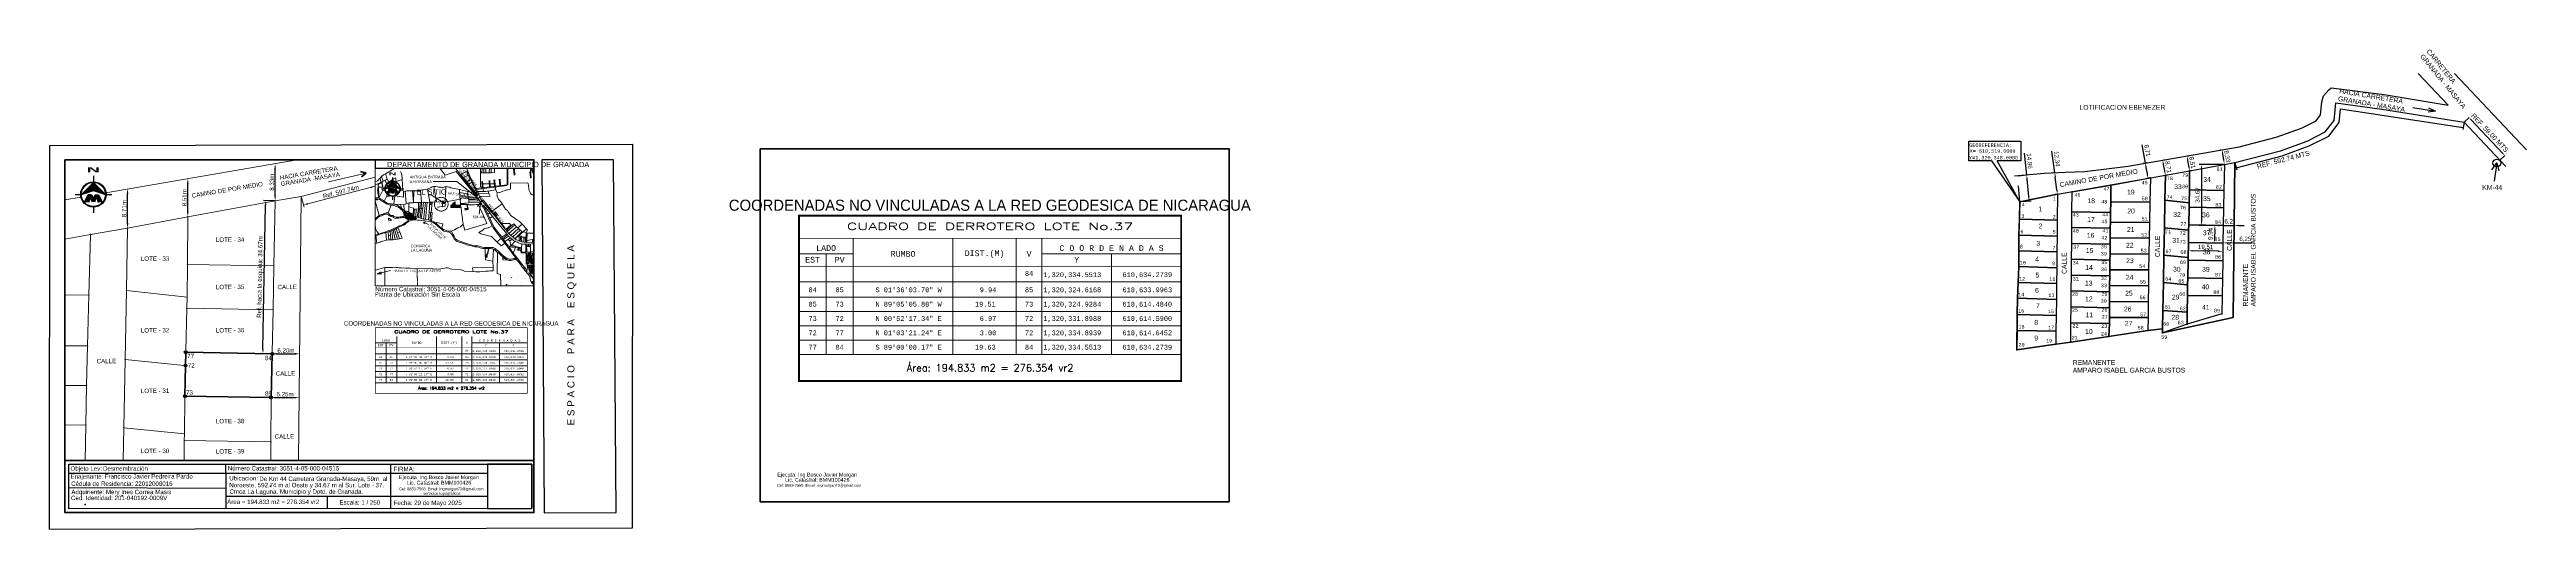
# Paper-space layout 'Presentación1' of a CAD drawing. Header units: millimetres. Extents: x 412 to 1816, y 92 to 364.
# The model-space entities are those that its viewports show. They can reach past a viewport. Long polylines and large blocks are cut down to what shows.
import ezdxf
from ezdxf.enums import TextEntityAlignment as Align

# ---------------------------------------------------------------- set-up
doc = ezdxf.new("R2010")
doc.units = ezdxf.units.MM
doc.linetypes.add('HIDDEN', pattern=[0.375, 0.25, -0.125])
for name, color, linetype in [('0 - TEXTO', 5, 'Continuous'), ('2', 7, 'Continuous'), ('3', 7, 'Continuous'), ('BORDE DEL FORMATO LEGAL', 4, 'Continuous'), ('CERCO', 6, 'Continuous'), ('COTAS', 3, 'Continuous'), ('CVL_CUADCON', 1, 'Continuous'), ('CVL_CUADCON_LIN', 8, 'Continuous'), ('CVL_CUADCON_TIT', 1, 'Continuous'), ('CVL_CUADCON_TX', 2, 'Continuous'), ('CVL_PUNTO', 2, 'Continuous'), ('CVL_PUNTO_NUM', 2, 'Continuous'), ('LINEA AUXILIAR', 6, 'Continuous'), ('LOTES', 3, 'Continuous'), ('MARCO DE CAJETN', 7, 'Continuous'), ('MARCO DE PLANO', 7, 'Continuous'), ('NORTE', 7, 'Continuous'), ('PLANTA DE UBICACIÓN', 7, 'Continuous'), ('ROTULOS LOTES', 1, 'Continuous'), ('TEXTO', 7, 'Continuous')]:
    doc.layers.add(name, color=color, linetype=linetype)
doc.layers.add('Nivel 2', color=7, linetype='Continuous', lineweight=0)
doc.layers.add('Nivel 30', color=7, linetype='Continuous', lineweight=0)
doc.styles.add('CAJETIN 2', font='arial.ttf', dxfattribs={"height": 0.25})
doc.styles.add('HECTOR LOPEZ', font='arial.ttf')
doc.styles.add('HUECA1', font='HUECA1.shx')
doc.styles.add('LOPEZ', font='TCCM____.TTF')
doc.styles.add('MONOTXT4', font='MONOTXT4.shx')
doc.styles.add('PUNTOS PI', font='arial.ttf', dxfattribs={"height": 2.75})
doc.styles.get("Standard").update_dxf_attribs({"font": 'arial.ttf'})
doc.styles.add('Style-ENGINEERING', font='ENGINEERING.shx')
doc.dimstyles.new('COTA PARA REFERENCIA DE CALLES', dxfattribs={"dimtxt": 2.5, "dimasz": 2.8, "dimexe": 1.25, "dimexo": 0.625, "dimtad": 1, "dimtxsty": 'Standard', "dimcen": 2.5, "dimse1": 1, "dimse2": 1, "dimadec": 0, "dimazin": 0, "dimtfac": 1, "dimtmove": 0, "dimatfit": 3, "dimfxl": 1, "dimarcsym": 0})
doc.dimstyles.new('ISO-25', dxfattribs={"dimtxt": 2.5, "dimasz": 2.5, "dimexe": 1.25, "dimexo": 0.625, "dimtad": 1, "dimtxsty": 'Standard', "dimcen": 2.5, "dimadec": 0, "dimazin": 0, "dimtfac": 1, "dimtmove": 0, "dimatfit": 3, "dimfxl": 1, "dimarcsym": 0})

# ---------------------------------------------------------------- blocks, each defined once
blk = doc.blocks.new('*D18')
at = {"layer": 'COTAS', "color": 0, "lineweight": -2, "transparency": 16777216}
for p, q in [((1532.8, 293.2), (1531.6, 305.5)), ((1528.2, 292.7), (1534, 293.3)), ((1534, 280.9), (1533, 290.7)), ((1529.6, 278), (1535.4, 278.5))]:
    blk.add_line(p, q, dxfattribs=at)
at = {"layer": 'COTAS', "color": 0, "lineweight": 35, "transparency": 16777216}
for points in [[(1533.4, 290.7), (1532.6, 290.7), (1532.8, 293.2)], [(1534.4, 280.9), (1533.5, 280.8), (1534.2, 278.4)]]:
    blk.add_solid(points, dxfattribs=at)
at = {"layer": 'Defpoints', "color": 0, "lineweight": 35, "transparency": 16777216}
for p in [(1527.6, 292.7), (1532.8, 293.2), (1529, 277.9)]:
    blk.add_point(p, dxfattribs=at)
at = {"layer": 'COTAS', "color": 0, "transparency": 16777216, "insert": (1534.2, 301), "char_height": 2.5, "attachment_point": 5, "rotation": 275.4459}
blk.add_mtext('14,86', dxfattribs=at)
blk = doc.blocks.new('*D19')
at = {"layer": 'COTAS', "color": 0, "lineweight": -2, "transparency": 16777216}
for p, q in [((1548.7, 294.4), (1547.1, 306.6)), ((1548.2, 294.3), (1547.4, 294.2)), ((1549.9, 284.6), (1549, 291.9)), ((1549.7, 282.1), (1549, 282))]:
    blk.add_line(p, q, dxfattribs=at)
at = {"layer": 'COTAS', "color": 0, "lineweight": 35, "transparency": 16777216}
for points in [[(1549.4, 291.9), (1548.6, 291.8), (1548.7, 294.4)], [(1550.3, 284.7), (1549.5, 284.6), (1550.2, 282.1)]]:
    blk.add_solid(points, dxfattribs=at)
at = {"layer": 'Defpoints', "color": 0, "lineweight": 35, "transparency": 16777216}
for p in [(1548.7, 294.4), (1548.8, 294.4), (1550.3, 282.1)]:
    blk.add_point(p, dxfattribs=at)
at = {"layer": 'COTAS', "color": 0, "transparency": 16777216, "insert": (1549.8, 302.2), "char_height": 2.5, "attachment_point": 5, "rotation": 277.2043}
blk.add_mtext('12,34', dxfattribs=at)
blk = doc.blocks.new('*D20')
at = {"layer": 'COTAS', "color": 0, "lineweight": -2, "transparency": 16777216}
for p, q in [((1600.1, 299.8), (1598.3, 310.1)), ((1600.9, 299.9), (1598.9, 299.6)), ((1601.2, 293.7), (1600.5, 297.3)), ((1602.4, 291.4), (1600.3, 291))]:
    blk.add_line(p, q, dxfattribs=at)
at = {"layer": 'COTAS', "color": 0, "lineweight": 35, "transparency": 16777216}
for points in [[(1600.9, 297.4), (1600.1, 297.3), (1600.1, 299.8)], [(1601.6, 293.8), (1600.7, 293.6), (1601.6, 291.2)]]:
    blk.add_solid(points, dxfattribs=at)
at = {"layer": 'Defpoints', "color": 0, "lineweight": 35, "transparency": 16777216}
for p in [(1600.1, 299.8), (1601.5, 300.1), (1603, 291.5)]:
    blk.add_point(p, dxfattribs=at)
at = {"layer": 'COTAS', "color": 0, "transparency": 16777216, "insert": (1601, 306.9), "char_height": 2.5, "attachment_point": 5, "rotation": 279.8288}
blk.add_mtext('8,71', dxfattribs=at)
blk = doc.blocks.new('*D21')
at = {"layer": 'COTAS', "color": 0, "lineweight": -2, "transparency": 16777216}
for p, q in [((1611, 295.4), (1610.4, 299)), ((1610.5, 301.6), (1611.2, 301.7)), ((1612, 293), (1612.6, 293.1))]:
    blk.add_line(p, q, dxfattribs=at)
at = {"layer": 'COTAS', "color": 0, "lineweight": 35, "transparency": 16777216}
for points in [[(1610.8, 299.1), (1609.9, 299), (1609.9, 301.5)], [(1611.4, 295.5), (1610.6, 295.3), (1611.4, 292.9)]]:
    blk.add_solid(points, dxfattribs=at)
at = {"layer": 'Defpoints', "color": 0, "lineweight": 35, "transparency": 16777216}
for p in [(1609.9, 301.5), (1609.9, 301.5), (1611.4, 292.9)]:
    blk.add_point(p, dxfattribs=at)
at = {"layer": 'COTAS', "color": 0, "transparency": 16777216, "insert": (1612.8, 297.6), "char_height": 2.5, "attachment_point": 5, "rotation": 279.8288}
blk.add_mtext('8,71', dxfattribs=at)
blk = doc.blocks.new('*D22')
at = {"layer": 'COTAS', "color": 0, "lineweight": -2, "transparency": 16777216}
for p, q in [((1624.7, 298), (1624.1, 301.4)), ((1624.3, 304), (1624.9, 304.1)), ((1625.7, 295.6), (1626.3, 295.7))]:
    blk.add_line(p, q, dxfattribs=at)
at = {"layer": 'COTAS', "color": 0, "lineweight": 35, "transparency": 16777216}
for points in [[(1624.5, 301.5), (1623.7, 301.3), (1623.6, 303.9)], [(1625.1, 298), (1624.3, 297.9), (1625.1, 295.5)]]:
    blk.add_solid(points, dxfattribs=at)
at = {"layer": 'Defpoints', "color": 0, "lineweight": 35, "transparency": 16777216}
for p in [(1623.6, 303.9), (1623.6, 303.9), (1625.1, 295.5)]:
    blk.add_point(p, dxfattribs=at)
at = {"layer": 'COTAS', "color": 0, "transparency": 16777216, "insert": (1626.5, 300.1), "char_height": 2.5, "attachment_point": 5, "rotation": 279.8288}
blk.add_mtext('8,51', dxfattribs=at)
blk = doc.blocks.new('*D23')
at = {"layer": 'COTAS', "color": 0, "lineweight": -2, "transparency": 16777216}
for p, q in [((1642.9, 307.2), (1642.2, 307.1)), ((1644.3, 299), (1643.7, 298.9)), ((1644.5, 301.6), (1643.9, 304.9))]:
    blk.add_line(p, q, dxfattribs=at)
at = {"layer": 'COTAS', "color": 0, "lineweight": 35, "transparency": 16777216}
for points in [[(1644.3, 304.9), (1643.5, 304.8), (1643.5, 307.3)], [(1644.9, 301.6), (1644.1, 301.5), (1644.9, 299.1)]]:
    blk.add_solid(points, dxfattribs=at)
at = {"layer": 'Defpoints', "color": 0, "lineweight": 35, "transparency": 16777216}
for p in [(1643.5, 307.3), (1643.5, 307.3), (1644.9, 299.1)]:
    blk.add_point(p, dxfattribs=at)
at = {"layer": 'COTAS', "color": 0, "transparency": 16777216, "insert": (1646.3, 303.6), "char_height": 2.5, "attachment_point": 5, "rotation": 279.8288}
blk.add_mtext('8,33', dxfattribs=at)
blk = doc.blocks.new('*D34')
at = {"layer": 'Defpoints', "color": 0, "lineweight": 0, "transparency": 16777216}
for p in [(538.4, 191.8), (553.8, 191.8), (553.8, 191.8)]:
    blk.add_point(p, dxfattribs=at)
at = {"layer": 'PLANTA DE UBICACIÓN', "color": 0, "lineweight": -2, "transparency": 16777216}
blk.add_line((541.2, 191.8), (551, 191.8), dxfattribs=at)
at = {"layer": 'PLANTA DE UBICACIÓN', "color": 0, "lineweight": 0, "transparency": 16777216}
for points in [[(541.2, 192.3), (541.2, 191.3), (538.4, 191.8)], [(551, 192.3), (551, 191.3), (553.8, 191.8)]]:
    blk.add_solid(points, dxfattribs=at)
at = {"layer": 'PLANTA DE UBICACIÓN', "color": 0, "lineweight": 0, "transparency": 16777216, "insert": (546.1, 193.7), "char_height": 2.5, "attachment_point": 5}
blk.add_mtext('6.20m', dxfattribs=at)
blk = doc.blocks.new('*D35')
at = {"layer": 'Defpoints', "color": 0, "lineweight": 0, "transparency": 16777216}
for p in [(537.7, 167), (553.6, 167), (553.6, 166.9)]:
    blk.add_point(p, dxfattribs=at)
at = {"layer": 'PLANTA DE UBICACIÓN', "color": 0, "lineweight": -2, "transparency": 16777216}
blk.add_line((540.5, 167), (550.8, 167), dxfattribs=at)
at = {"layer": 'PLANTA DE UBICACIÓN', "color": 0, "lineweight": 0, "transparency": 16777216}
for points in [[(540.5, 167.4), (540.5, 166.5), (537.7, 167)], [(550.8, 167.4), (550.8, 166.5), (553.6, 167)]]:
    blk.add_solid(points, dxfattribs=at)
at = {"layer": 'PLANTA DE UBICACIÓN', "color": 0, "lineweight": 0, "transparency": 16777216, "insert": (545.6, 168.9), "char_height": 2.5, "attachment_point": 5}
blk.add_mtext('6.25m', dxfattribs=at)
blk = doc.blocks.new('*D36')
at = {"layer": 'Defpoints', "color": 0, "lineweight": 0, "transparency": 16777216}
for p in [(539.2, 299.5), (540, 299.5), (540, 278.5)]:
    blk.add_point(p, dxfattribs=at)
at = {"layer": 'PLANTA DE UBICACIÓN', "color": 0, "lineweight": -2, "transparency": 16777216}
blk.add_line((540, 281.3), (540, 296.7), dxfattribs=at)
at = {"layer": 'PLANTA DE UBICACIÓN', "color": 0, "lineweight": 0, "transparency": 16777216}
for points in [[(539.5, 296.7), (540.4, 296.7), (540, 299.5)], [(539.5, 281.3), (540.4, 281.3), (540, 278.5)]]:
    blk.add_solid(points, dxfattribs=at)
at = {"layer": 'PLANTA DE UBICACIÓN', "color": 0, "lineweight": 0, "transparency": 16777216, "insert": (538.1, 289), "char_height": 2.5, "attachment_point": 5, "rotation": 90}
blk.add_mtext('8.33m', dxfattribs=at)
blk = doc.blocks.new('*D37')
at = {"layer": 'Defpoints', "color": 0, "lineweight": 0, "transparency": 16777216}
for p in [(490.4, 291), (490.5, 291), (490.5, 269.4)]:
    blk.add_point(p, dxfattribs=at)
at = {"layer": 'PLANTA DE UBICACIÓN', "color": 0, "lineweight": -2, "transparency": 16777216}
blk.add_line((490.5, 272.2), (490.5, 288.2), dxfattribs=at)
at = {"layer": 'PLANTA DE UBICACIÓN', "color": 0, "lineweight": 0, "transparency": 16777216}
for points in [[(490, 288.2), (490.9, 288.2), (490.5, 291)], [(490, 272.2), (490.9, 272.2), (490.5, 269.4)]]:
    blk.add_solid(points, dxfattribs=at)
at = {"layer": 'PLANTA DE UBICACIÓN', "color": 0, "lineweight": 0, "transparency": 16777216, "insert": (488.6, 280.2), "char_height": 2.5, "attachment_point": 5, "rotation": 90}
blk.add_mtext('8.51m', dxfattribs=at)
blk = doc.blocks.new('*D38')
at = {"layer": 'Defpoints', "color": 0, "lineweight": 0, "transparency": 16777216}
for p in [(456.2, 285.1), (456.3, 285.1), (456.3, 263)]:
    blk.add_point(p, dxfattribs=at)
at = {"layer": 'PLANTA DE UBICACIÓN', "color": 0, "lineweight": -2, "transparency": 16777216}
blk.add_line((456.3, 265.8), (456.3, 282.3), dxfattribs=at)
at = {"layer": 'PLANTA DE UBICACIÓN', "color": 0, "lineweight": 0, "transparency": 16777216}
for points in [[(455.8, 282.3), (456.8, 282.3), (456.3, 285.1)], [(455.8, 265.8), (456.8, 265.8), (456.3, 263)]]:
    blk.add_solid(points, dxfattribs=at)
at = {"layer": 'PLANTA DE UBICACIÓN', "color": 0, "lineweight": 0, "transparency": 16777216, "insert": (454.4, 274), "char_height": 2.5, "attachment_point": 5, "rotation": 90}
blk.add_mtext('8.71m', dxfattribs=at)
blk = doc.blocks.new('*D39')
at = {"layer": 'Defpoints', "color": 0, "lineweight": 0, "transparency": 16777216}
for p in [(534.6, 278.6), (540, 278.5), (538.4, 191.8)]:
    blk.add_point(p, dxfattribs=at)
at = {"layer": 'PLANTA DE UBICACIÓN', "color": 0, "lineweight": -2, "transparency": 16777216}
for p, q in [((533, 194.4), (534.6, 276.1)), ((539.4, 278.5), (533.4, 278.6)), ((537.7, 191.8), (531.7, 191.9))]:
    blk.add_line(p, q, dxfattribs=at)
at = {"layer": 'PLANTA DE UBICACIÓN', "color": 0, "lineweight": 0, "transparency": 16777216}
for points in [[(534.2, 276.1), (535, 276.1), (534.6, 278.6)], [(532.6, 194.4), (533.5, 194.4), (533, 191.9)]]:
    blk.add_solid(points, dxfattribs=at)
at = {"layer": 'PLANTA DE UBICACIÓN', "color": 0, "lineweight": 0, "transparency": 16777216, "insert": (531.6, 235.3), "char_height": 2.5, "attachment_point": 5, "rotation": 88.9255}
blk.add_mtext('Ref. hacia la esquina: 34.67m', dxfattribs=at)
blk = doc.blocks.new('*D40')
at = {"layer": 'Defpoints', "color": 0, "lineweight": 0, "transparency": 16777216}
for p in [(1644.2, 264.4), (1650.4, 264.4), (1650.4, 264.4)]:
    blk.add_point(p, dxfattribs=at)
at = {"layer": 'PLANTA DE UBICACIÓN', "color": 0, "lineweight": -2, "transparency": 16777216}
for p, q in [((1641.4, 264.4), (1638.6, 264.4)), ((1644.2, 264.4), (1650.4, 264.4)), ((1653.2, 264.4), (1656, 264.4))]:
    blk.add_line(p, q, dxfattribs=at)
at = {"layer": 'PLANTA DE UBICACIÓN', "color": 0, "lineweight": 0, "transparency": 16777216}
for points in [[(1641.4, 264.9), (1641.4, 264), (1644.2, 264.4)], [(1653.2, 264.9), (1653.2, 264), (1650.4, 264.4)]]:
    blk.add_solid(points, dxfattribs=at)
at = {"layer": 'PLANTA DE UBICACIÓN', "color": 0, "lineweight": 0, "transparency": 16777216, "insert": (1647.3, 266.6), "char_height": 2.5, "attachment_point": 5}
blk.add_mtext('6,2', dxfattribs=at)
blk = doc.blocks.new('*D41')
at = {"layer": 'Defpoints', "color": 0, "lineweight": 0, "transparency": 16777216}
for p in [(1644.1, 254.5), (1650.3, 254.6), (1650.3, 254.4)]:
    blk.add_point(p, dxfattribs=at)
at = {"layer": 'PLANTA DE UBICACIÓN', "color": 0, "lineweight": -2, "transparency": 16777216}
for p, q in [((1644.1, 255.1), (1644.1, 255.9)), ((1646.6, 254.6), (1647.8, 254.6)), ((1650.3, 255.1), (1650.3, 255.9)), ((1650.3, 254.6), (1660.6, 254.6))]:
    blk.add_line(p, q, dxfattribs=at)
at = {"layer": 'PLANTA DE UBICACIÓN', "color": 0, "lineweight": 0, "transparency": 16777216}
for points in [[(1646.6, 255), (1646.6, 254.2), (1644.1, 254.6)], [(1647.8, 255), (1647.8, 254.2), (1650.3, 254.6)]]:
    blk.add_solid(points, dxfattribs=at)
at = {"layer": 'PLANTA DE UBICACIÓN', "color": 0, "lineweight": 0, "transparency": 16777216, "insert": (1656.7, 256.7), "char_height": 2.5, "attachment_point": 5}
blk.add_mtext('6,25', dxfattribs=at)
blk = doc.blocks.new('*D42')
at = {"layer": 'Defpoints', "color": 0, "lineweight": 0, "transparency": 16777216}
for p in [(1644.9, 299.1), (1631.9, 264.4), (1644.2, 264.4)]:
    blk.add_point(p, dxfattribs=at)
at = {"layer": 'PLANTA DE UBICACIÓN', "color": 0, "lineweight": -2, "transparency": 16777216}
for p, q in [((1644.3, 299.1), (1630.6, 299.1)), ((1631.9, 296.6), (1631.9, 266.9)), ((1643.6, 264.4), (1630.6, 264.4))]:
    blk.add_line(p, q, dxfattribs=at)
at = {"layer": 'PLANTA DE UBICACIÓN', "color": 0, "lineweight": 0, "transparency": 16777216}
for points in [[(1631.5, 296.6), (1632.3, 296.6), (1631.9, 299.1)], [(1631.5, 266.9), (1632.3, 266.9), (1631.9, 264.4)]]:
    blk.add_solid(points, dxfattribs=at)
at = {"layer": 'PLANTA DE UBICACIÓN', "color": 0, "lineweight": 0, "transparency": 16777216, "insert": (1629.8, 281.8), "char_height": 2.5, "attachment_point": 5, "rotation": 90}
blk.add_mtext('34,67', dxfattribs=at)
blk = doc.blocks.new('*D51')
at = {"layer": 'Defpoints', "color": 0, "lineweight": 0, "transparency": 16777216}
for p in [(1639.2, 254.6), (1644, 254.5), (1644.2, 264.4)]:
    blk.add_point(p, dxfattribs=at)
at = {"layer": 'PLANTA DE UBICACIÓN', "color": 0, "lineweight": -2, "transparency": 16777216}
for p, q in [((1643.3, 254.5), (1637.9, 254.7)), ((1643.6, 264.5), (1638.2, 264.6)), ((1639.4, 262.1), (1639.3, 257.1))]:
    blk.add_line(p, q, dxfattribs=at)
at = {"layer": 'PLANTA DE UBICACIÓN', "color": 0, "lineweight": 0, "transparency": 16777216}
for points in [[(1638.8, 257.2), (1639.7, 257.1), (1639.2, 254.6)], [(1639, 262.1), (1639.8, 262.1), (1639.5, 264.6)]]:
    blk.add_solid(points, dxfattribs=at)
at = {"layer": 'PLANTA DE UBICACIÓN', "color": 0, "lineweight": 0, "transparency": 16777216, "insert": (1637.2, 259.7), "char_height": 2.5, "attachment_point": 5, "rotation": 88.399}
blk.add_mtext('9,94', dxfattribs=at)
blk = doc.blocks.new('*D52')
at = {"layer": 'Defpoints', "color": 0, "lineweight": 0, "transparency": 16777216}
for p in [(1624.5, 254.8), (1644, 254.5), (1624.4, 250.2)]:
    blk.add_point(p, dxfattribs=at)
at = {"layer": 'PLANTA DE UBICACIÓN', "color": 0, "lineweight": -2, "transparency": 16777216}
for p, q in [((1624.4, 254.2), (1624.4, 248.9)), ((1644, 253.9), (1643.9, 248.6)), ((1641.4, 249.9), (1626.9, 250.1))]:
    blk.add_line(p, q, dxfattribs=at)
at = {"layer": 'PLANTA DE UBICACIÓN', "color": 0, "lineweight": 0, "transparency": 16777216}
for points in [[(1626.9, 250.5), (1626.9, 249.7), (1624.4, 250.2)], [(1641.4, 250.3), (1641.4, 249.5), (1643.9, 249.8)]]:
    blk.add_solid(points, dxfattribs=at)
at = {"layer": 'PLANTA DE UBICACIÓN', "color": 0, "lineweight": 0, "transparency": 16777216, "insert": (1634.2, 252.1), "char_height": 2.5, "attachment_point": 5, "rotation": 359.002}
blk.add_mtext('19,51', dxfattribs=at)

msp = doc.modelspace()

# ---------------------------------------------------------------- hatches: boundary and pattern name
at = {"layer": 'PLANTA DE UBICACIÓN', "lineweight": 35}
h = msp.add_hatch(color=256, dxfattribs=at)
h.dxf.hatch_style = 1
h.set_gradient(color1=(0, 0, 255), color2=(255, 255, 0), tint=1, name='INVCURVED')
h.paths.add_polyline_path([(1680.1, 1399.7), (1679.2, 1399.8), (1679.5, 1399.4), (1678.8, 1399.3), (1678.8, 1399.1), (1680.1, 1399.1)])
h.paths.add_polyline_path([(1679.5, 1399.4), (1678.8, 1399.6), (1678.8, 1399.6), (1678.8, 1399.3)], flags=17)
h.paths.add_polyline_path([(1679.2, 1399.8), (1678.8, 1399.8), (1678.8, 1399.6), (1679.5, 1399.4)])

# ---------------------------------------------------------------- linework, layer by layer
at = {"lineweight": 5}
for points in [[(1677.1, 1416.3), (1674.4, 1416.7)], [(1677.9, 1416.4), (1677.2, 1416.3)]]:
    msp.add_lwpolyline(points, dxfattribs=at)
for centre in [(1677.2, 1416.2), (1677.9, 1416.4)]:
    msp.add_circle(centre, 0.0328, dxfattribs=at)
at = {"layer": '2', "color": 1, "linetype": 'Continuous', "lineweight": 5}
for p, q in [((1608.4, 1420.7), (1611.1, 1422.1)), ((1611.1, 1422.1), (1610.1, 1426.6)), ((1611.1, 1422.1), (1611.8, 1422.4)), ((1613.6, 1423.4), (1611.7, 1428.4)), ((1611.8, 1422.4), (1613.6, 1423.4)), ((1613, 1417), (1611.8, 1422.4)), ((1613.6, 1423.4), (1615.7, 1424.3)), ((1615.7, 1424.3), (1618, 1425.5)), ((1619.3, 1416.3), (1615.7, 1424.3)), ((1618, 1425.5), (1616, 1431.4)), ((1619.7, 1422.4), (1618, 1425.5)), ((1622, 1423.9), (1619.7, 1422.4)), ((1620.5, 1412.6), (1619.7, 1422.4)), ((1624.3, 1425.5), (1622, 1423.9)), ((1623.4, 1415), (1622, 1423.9)), ((1625.3, 1416.7), (1624.3, 1425.5)), ((1627.4, 1423.1), (1634, 1425)), ((1634, 1425), (1634.9, 1413.6)), ((1692, 1437.2), (1697.4, 1430.7)), ((1692.5, 1433.9), (1711, 1411)), ((1697.4, 1430.7), (1704.1, 1434.3)), ((1697.4, 1430.7), (1700.3, 1427.4)), ((1700.3, 1427.4), (1705.7, 1430)), ((1700.3, 1427.4), (1704, 1422.6)), ((1704, 1422.6), (1708.1, 1425)), ((1704, 1422.6), (1706, 1420)), ((1708.1, 1425), (1705.7, 1430)), ((1706, 1420), (1709.5, 1422.1)), ((1709.5, 1422.1), (1708.1, 1425)), ((1714.7, 1411.3), (1709.5, 1422.1)), ((1718.8, 1437), (1718.9, 1432.4)), ((1720.5, 1432.4), (1718.9, 1432.4)), ((1720.5, 1432.4), (1720.6, 1437)), ((1722.6, 1432.4), (1720.5, 1432.4)), ((1722.6, 1432.4), (1722.5, 1437)), ((1724.5, 1432.5), (1722.6, 1432.4)), ((1724.5, 1432.5), (1724.6, 1437)), ((1728.4, 1432.5), (1724.5, 1432.5)), ((1728.4, 1432.5), (1728.5, 1437.2)), ((1730.5, 1432.5), (1728.4, 1432.5)), ((1730.5, 1432.5), (1730.5, 1437.2)), ((1734, 1432.7), (1730.5, 1432.5)), ((1733.9, 1437.4), (1734, 1432.7)), ((1600.8, 1417.7), (1608.4, 1420.7)), ((1608, 1417), (1608.4, 1420.7)), ((1613, 1417), (1608, 1417)), ((1613.4, 1415.9), (1613, 1417)), ((1619.3, 1416.3), (1613.4, 1415.9)), ((1614.6, 1401.7), (1617.2, 1406.8)), ((1617.2, 1406.8), (1619.3, 1411.7)), ((1617.2, 1406.8), (1626.4, 1407.8)), ((1618.9, 1388.9), (1622.3, 1397.4)), ((1619.3, 1411.7), (1619.3, 1416.3)), ((1619.3, 1411.7), (1620.5, 1412.6)), ((1620.5, 1412.6), (1623.4, 1415)), ((1623.4, 1415), (1625.3, 1416.7)), ((1625.2, 1398.5), (1626.3, 1407.4)), ((1632.4, 1398.2), (1625.2, 1398.5)), ((1625.3, 1416.7), (1627.6, 1418.4)), ((1626.3, 1407.4), (1626.5, 1408.3)), ((1626.5, 1408.3), (1627, 1412)), ((1634.9, 1413.6), (1627, 1412)), ((1633.4, 1394), (1632.4, 1398.2)), ((1632.4, 1398.2), (1636, 1397.9)), ((1634.9, 1413.6), (1635.6, 1412.2)), ((1637.2, 1412.5), (1635.6, 1412.2)), ((1638.4, 1398.9), (1636, 1397.9)), ((1636, 1397.9), (1636.2, 1391.7)), ((1638.4, 1398.9), (1637.2, 1412.5)), ((1641.2, 1399.8), (1638.4, 1398.9)), ((1646.5, 1400.4), (1641.2, 1399.8)), ((1641.2, 1399.8), (1641.3, 1395.5)), ((1641.3, 1395.5), (1641.2, 1389.8)), ((1645.4, 1412.9), (1646.5, 1400.4)), ((1651.7, 1400.3), (1646.5, 1400.4)), ((1653.6, 1400.4), (1651.7, 1400.3)), ((1651.8, 1393.3), (1651.7, 1400.3)), ((1655, 1400.5), (1653.6, 1400.4)), ((1653.8, 1413.3), (1655, 1400.5)), ((1654.8, 1393.6), (1655, 1400.5)), ((1657.1, 1400.4), (1655, 1400.5)), ((1656.4, 1393.7), (1657.1, 1400.4)), ((1659.2, 1400.4), (1657.1, 1400.4)), ((1661.3, 1400.4), (1659.2, 1400.4)), ((1659.5, 1382.1), (1661.3, 1400.4)), ((1663.9, 1400.7), (1661.3, 1400.4)), ((1661.5, 1414.7), (1663.9, 1400.7)), ((1663.3, 1389.3), (1663.9, 1400.7)), ((1666.6, 1400.5), (1663.9, 1400.7)), ((1665.5, 1389.4), (1666.6, 1400.5)), ((1666.6, 1400.5), (1671.2, 1400.9)), ((1668.2, 1417.4), (1671.2, 1400.9)), ((1672.4, 1395.1), (1673.9, 1395.3)), ((1673.9, 1400.9), (1672.5, 1400.6)), ((1673.9, 1395.3), (1674.4, 1395.4)), ((1674.4, 1395.4), (1677.3, 1395.8)), ((1674.5, 1401), (1675.9, 1401.2)), ((1677.3, 1395.8), (1677.9, 1395.9)), ((1677.9, 1398.6), (1677.9, 1400.7)), ((1677.9, 1398.6), (1677.9, 1397.6)), ((1677.9, 1397.6), (1677.9, 1396.6)), ((1677.9, 1396.6), (1677.9, 1395.9)), ((1677.9, 1395.7), (1680.5, 1396.3)), ((1677.9, 1395.9), (1677.9, 1395.7)), ((1680.5, 1396.3), (1680.6, 1402.1)), ((1696.1, 1411.2), (1696, 1414.3)), ((1696, 1414.3), (1705.3, 1412.3)), ((1696.5, 1407.7), (1696.1, 1411.2)), ((1705.2, 1409.6), (1696.1, 1411.2)), ((1705.1, 1406.8), (1696.5, 1407.7)), ((1705.7, 1405.5), (1696.5, 1406.9)), ((1696.5, 1406.9), (1697.2, 1399.3)), ((1706.3, 1399.8), (1697.2, 1399.3)), ((1705.1, 1406.8), (1705.2, 1409.6)), ((1715.7, 1405.2), (1705.1, 1406.8)), ((1705.2, 1409.6), (1705.3, 1412.3)), ((1705.3, 1412.3), (1711, 1411)), ((1716.3, 1404.4), (1705.7, 1405.5)), ((1705.9, 1403.6), (1705.7, 1405.5)), ((1717.4, 1403.3), (1705.9, 1403.6)), ((1706.1, 1402), (1705.9, 1403.6)), ((1706, 1420), (1713.3, 1410.9)), ((1718.3, 1401.8), (1706.1, 1402)), ((1706.3, 1399.8), (1706.1, 1402)), ((1719.6, 1400.3), (1706.3, 1399.8)), ((1711, 1411), (1715.7, 1405.2)), ((1713.3, 1410.9), (1716.1, 1407.4)), ((1716.1, 1407.4), (1714.7, 1411.3)), ((1715.7, 1412), (1716.6, 1409.5)), ((1716.3, 1404.4), (1717.4, 1403.3)), ((1716.6, 1409.5), (1728, 1410)), ((1716.6, 1409.5), (1717.7, 1406.8)), ((1716.6, 1397.9), (1720.5, 1398.4)), ((1717.4, 1403.3), (1718.3, 1401.8)), ((1729.2, 1407), (1717.7, 1406.8)), ((1718.3, 1401.8), (1719.6, 1400.3)), ((1719.6, 1400.3), (1720.4, 1398.6)), ((1720.5, 1398.4), (1731.2, 1375.6)), ((1722, 1412), (1721.5, 1417)), ((1722.2, 1397.4), (1726.9, 1387.5)), ((1729, 1388.9), (1722.2, 1397.4)), ((1735.4, 1413.9), (1727.3, 1412.4)), ((1727.3, 1412.4), (1728, 1410)), ((1728, 1410), (1729.2, 1407)), ((1730.6, 1390.1), (1742.3, 1398.9)), ((1736.9, 1410.7), (1735.4, 1413.9)), ((1618.8, 1368.4), (1616.5, 1367.8)), ((1617.2, 1359.5), (1616.5, 1367.8)), ((1621, 1369.3), (1618.8, 1368.4)), ((1619.2, 1364.2), (1618.8, 1368.4)), ((1622.8, 1369.9), (1621, 1369.3)), ((1621.3, 1364.7), (1621, 1369.3)), ((1624.4, 1370.6), (1622.8, 1369.9)), ((1624.1, 1360), (1622.8, 1369.9)), ((1625.9, 1371.2), (1624.4, 1370.6)), ((1626.4, 1360.3), (1624.4, 1370.6)), ((1625.9, 1371.2), (1627.6, 1372.1)), ((1629, 1360.4), (1625.9, 1371.2)), ((1629.3, 1373.1), (1627.6, 1372.1)), ((1629.2, 1367.6), (1627.6, 1372.1)), ((1631.4, 1368.3), (1629.2, 1367.6)), ((1629.3, 1373.1), (1631.4, 1368.3)), ((1631.4, 1368.3), (1634, 1361.5)), ((1645.9, 1386.8), (1646.2, 1392.8)), ((1645.9, 1386.8), (1646.8, 1386)), ((1647.4, 1392.9), (1646.2, 1392.8)), ((1646.8, 1386), (1647.4, 1392.9)), ((1646.8, 1386), (1648.7, 1384.9)), ((1649.3, 1393), (1647.4, 1392.9)), ((1648.7, 1384.9), (1649.3, 1393)), ((1648.7, 1384.9), (1650.3, 1384.4)), ((1649.3, 1393), (1651.8, 1393.3)), ((1651.8, 1393.3), (1650.3, 1384.4)), ((1650.3, 1384.4), (1651.8, 1383.9)), ((1651.8, 1383.9), (1653, 1393.3)), ((1651.8, 1393.3), (1653, 1393.3)), ((1651.8, 1383.9), (1653.4, 1383.5)), ((1653.3, 1393.4), (1654.8, 1393.6)), ((1654.8, 1393.6), (1653.4, 1383.5)), ((1653.4, 1383.5), (1654.7, 1383.1)), ((1654.7, 1383.1), (1656.4, 1393.7)), ((1654.7, 1383.1), (1657.2, 1382.2)), ((1656.4, 1393.7), (1654.8, 1393.6)), ((1657.2, 1382.2), (1659.5, 1382.1)), ((1659.5, 1382.1), (1662.5, 1381.5)), ((1663.3, 1389.3), (1662.5, 1381.5)), ((1662.5, 1381.5), (1664.3, 1380.9)), ((1664.8, 1389.1), (1663.3, 1389.3)), ((1664.3, 1380.9), (1664.8, 1389.1)), ((1664.3, 1380.9), (1665.9, 1380.2)), ((1665.5, 1389.4), (1664.8, 1389.1)), ((1671.7, 1378.6), (1670.7, 1377.7)), ((1702, 1370.2), (1725.6, 1377.4)), ((1726.9, 1387.5), (1729, 1388.9)), ((1726.9, 1387.5), (1729, 1383.2)), ((1732, 1385.2), (1729, 1388.9)), ((1729, 1383.2), (1732, 1385.2)), ((1730.6, 1390.1), (1732.9, 1387.4)), ((1747.4, 1366.3), (1732, 1385.2)), ((1732.9, 1387.4), (1733.9, 1386.2)), ((1733.9, 1386.2), (1735.9, 1388.7)), ((1733.9, 1386.2), (1735.1, 1384.7)), ((1735.1, 1384.7), (1746.1, 1371.1)), ((1752.4, 1375.2), (1747, 1370.1)), ((1747.8, 1369), (1756, 1376)), ((1747.8, 1369), (1749.6, 1366.8)), ((1749.6, 1366.8), (1758, 1373.9)), ((1751.7, 1364.5), (1760, 1372)), ((1753.9, 1363), (1761.9, 1370.4)), ((1756, 1376), (1758, 1373.9)), ((1758, 1373.9), (1759.2, 1372.9)), ((1759.2, 1372.9), (1764.1, 1376.9)), ((1759.2, 1372.9), (1760, 1372)), ((1760, 1372), (1761.9, 1370.4)), ((1760.4, 1364.4), (1765, 1368.6)), ((1768.7, 1371.6), (1764.1, 1376.9)), ((1765, 1368.6), (1768.7, 1371.6)), ((1765, 1368.6), (1768.2, 1367.7)), ((1768.2, 1367.7), (1769.8, 1370.2)), ((1769.8, 1370.2), (1768.7, 1371.6)), ((1606.8, 1356.3), (1605.7, 1364.5)), ((1619.6, 1359.8), (1617.2, 1359.5)), ((1621.3, 1364.7), (1619.2, 1364.2)), ((1619.6, 1359.8), (1619.2, 1364.2)), ((1621.7, 1359.8), (1619.6, 1359.8)), ((1621.7, 1359.8), (1621.3, 1364.7)), ((1624.1, 1360), (1621.7, 1359.8)), ((1626.4, 1360.3), (1624.1, 1360)), ((1629, 1360.4), (1626.4, 1360.3)), ((1631.3, 1360.8), (1629, 1360.4)), ((1631.3, 1360.8), (1629.2, 1367.6)), ((1634, 1361.5), (1631.3, 1360.8)), ((1741.2, 1361.4), (1736.7, 1357.8)), ((1741.2, 1361.4), (1745.2, 1356.3)), ((1741.9, 1362.6), (1747.4, 1366.3)), ((1741.9, 1362.6), (1742.9, 1361.3)), ((1742.9, 1361.3), (1748.2, 1365.2)), ((1742.9, 1361.3), (1743.8, 1360.1)), ((1743.8, 1360.1), (1749.2, 1364)), ((1743.8, 1360.1), (1745.4, 1358)), ((1745.2, 1356.3), (1753.7, 1344.9)), ((1745.4, 1358), (1748.6, 1360.1)), ((1748.2, 1365.2), (1747.4, 1366.3)), ((1749.2, 1364), (1748.2, 1365.2)), ((1748.6, 1360.1), (1751.2, 1361.9)), ((1751.2, 1361.9), (1749.2, 1364)), ((1749.6, 1366.8), (1751.7, 1364.5)), ((1750.1, 1351.9), (1754.4, 1345.5)), ((1753, 1360.5), (1751.2, 1361.9)), ((1751.6, 1353.3), (1756.4, 1358.3)), ((1751.7, 1364.5), (1753.9, 1363)), ((1753.6, 1360.1), (1753, 1360.5)), ((1754.4, 1345.5), (1753.7, 1344.9)), ((1753.7, 1344.9), (1757.6, 1339.7)), ((1753.9, 1363), (1756.1, 1361)), ((1754.4, 1345.5), (1756.9, 1351.7)), ((1754.4, 1345.5), (1769, 1326.8)), ((1756.1, 1361), (1756.5, 1360.8)), ((1756.5, 1360.8), (1760.4, 1364.4)), ((1756.9, 1351.7), (1757.5, 1352.5)), ((1761.1, 1358.4), (1760.4, 1364.4)), ((1760.4, 1364.4), (1761.9, 1364.3)), ((1761.1, 1358.4), (1762.4, 1358)), ((1761.9, 1364.3), (1763.2, 1364)), ((1762.4, 1358), (1761.9, 1364.3)), ((1762.4, 1358), (1763.6, 1357.8)), ((1763.2, 1364), (1763.3, 1362.8)), ((1763.2, 1350.9), (1763.4, 1346.8)), ((1763.3, 1362.8), (1763.6, 1357.8)), ((1763.3, 1362.8), (1765.8, 1362.7)), ((1763.4, 1346.8), (1763.5, 1346.5)), ((1763.5, 1346.5), (1768.1, 1346.4)), ((1763.6, 1357.8), (1765.7, 1357.5)), ((1765.7, 1357.5), (1765.8, 1362.7)), ((1765.7, 1357.5), (1767.5, 1357.2)), ((1765.8, 1362.7), (1767.4, 1362.8)), ((1767.4, 1362.8), (1768.4, 1363)), ((1767.5, 1357.2), (1767.4, 1362.8)), ((1767.5, 1357.2), (1768.4, 1357.2)), ((1768.1, 1346.4), (1768, 1355.1)), ((1768.4, 1363), (1768.2, 1367.7)), ((1768.4, 1357.2), (1768.4, 1363)), ((1768.4, 1357.2), (1769.1, 1357.1)), ((1768.9, 1346.4), (1768.8, 1355.1)), ((1769, 1345.6), (1771.3, 1345.8)), ((1769, 1345), (1769, 1345.6)), ((1769, 1341.1), (1769.1, 1345.1)), ((1769.2, 1359.1), (1769.1, 1357.1)), ((1777.3, 1360.2), (1778.5, 1360.3)), ((1615.1, 1307), (1615.3, 1329.9)), ((1737, 1323.6), (1740.5, 1322.3)), ((1740.5, 1322.3), (1741, 1310.5)), ((1752.7, 1318.7), (1752.6, 1319.6)), ((1757.6, 1339.7), (1757.3, 1338.5)), ((1773.8, 1326.7), (1772.2, 1327)), ((1773.8, 1325.8), (1772.2, 1326)), ((1773.8, 1326.7), (1773.8, 1326.1)), ((1773.8, 1326.7), (1773.9, 1326.7)), ((1773.8, 1326.1), (1773.8, 1325.8)), ((1775, 1326), (1773.8, 1326.1)), ((1773.9, 1326.9), (1773.9, 1329.1)), ((1773.9, 1326.9), (1773.9, 1326.7)), ((1774.5, 1326.9), (1773.9, 1326.9)), ((1773.9, 1326.7), (1775.1, 1326.5)), ((1774.5, 1329.1), (1774.5, 1326.9)), ((1775.1, 1326.9), (1774.5, 1326.9)), ((1775.1, 1326.5), (1775, 1326)), ((1775.1, 1329.1), (1775.1, 1326.9)), ((1775.7, 1326.8), (1775.1, 1326.9)), ((1775.7, 1329.1), (1775.7, 1326.8))]:
    msp.add_line(p, q, dxfattribs=at)
at = {"layer": '2', "color": 1, "linetype": 'Continuous'}
for p, q in [((1678, 1401.6), (1677.9, 1400.7)), ((1746.1, 1371.1), (1747.8, 1369)), ((1772.2, 1326), (1772.2, 1327)), ((1776.2, 1325.9), (1776.3, 1328.4)), ((1776.7, 1325.9), (1776.2, 1325.9)), ((1776.3, 1324.4), (1777.9, 1324.4)), ((1776.4, 1323.1), (1776.3, 1324.4)), ((1778.2, 1322.3), (1776.4, 1323.1)), ((1776.7, 1325.9), (1776.7, 1328.5)), ((1777.2, 1325.9), (1776.7, 1325.9)), ((1777.2, 1325.9), (1777.2, 1327.2)), ((1777.9, 1325.8), (1777.2, 1325.9))]:
    msp.add_line(p, q, dxfattribs=at)
at = {"layer": '2', "color": 1, "linetype": 'Continuous', "lineweight": 5}
for points in [[(1610.1, 1426.6), (1609.6, 1426.2), (1608.9, 1425.1), (1608.2, 1424.4), (1607.3, 1423.7), (1606.1, 1423.1), (1604.5, 1422.4), (1603.2, 1421.8), (1602.1, 1421.4), (1601.2, 1421.1), (1600.4, 1420.9), (1599.7, 1420.7)], [(1612.1, 1422.6), (1607.6, 1420.3)], [(1609.2, 1404.8), (1608.2, 1419.6), (1612.6, 1422.4)], [(1611.7, 1428.4), (1611.4, 1427.9), (1610.9, 1427.5), (1610.5, 1427.1), (1610.1, 1426.6)], [(1616, 1431.4), (1613.9, 1430.2), (1613.2, 1429.6), (1612.8, 1429.2), (1612.5, 1429), (1611.7, 1428.4)], [(1612.1, 1422.6), (1615.7, 1424.3)], [(1615.7, 1424.3), (1618.7, 1417.7)], [(1626.3, 1437.2), (1624.8, 1436.4), (1623.4, 1435.5), (1621.2, 1434.3), (1619.5, 1433.4), (1617.9, 1432.5), (1616, 1431.4)], [(1627.4, 1423.1), (1626.7, 1427), (1624.3, 1425.5)], [(1627.6, 1418.4), (1627.4, 1419.5), (1627.4, 1420.6), (1627.3, 1421.6), (1627.4, 1423.1)], [(1632.3, 1433.8), (1632.9, 1432.3), (1633.6, 1430.7), (1634, 1425)], [(1692.5, 1433.9), (1680.8, 1430), (1675.1, 1437.2)], [(1705.7, 1430), (1704.7, 1432.5), (1704.1, 1434.3)], [(1704.2, 1437.2), (1705.1, 1434.3), (1706.3, 1431.5), (1707.4, 1428.8), (1709.1, 1425), (1710.9, 1421.3), (1712.5, 1418.1), (1714.3, 1415), (1715.3, 1412.9), (1715.7, 1412)], [(1718.9, 1432.4), (1718.9, 1417.1), (1721.5, 1417)], [(1720.7, 1416.2), (1720.2, 1423.2)], [(1721.6, 1416.2), (1721.1, 1423.1)], [(1728.6, 1417.2), (1728.1, 1424.1)], [(1729.5, 1417.2), (1729, 1424.1)], [(1733.9, 1417.9), (1733.4, 1424.8)], [(1734.8, 1417.8), (1734.3, 1424.8)], [(1739.7, 1418.6), (1739.2, 1425.5)], [(1740.6, 1418.5), (1740.1, 1425.5)], [(1747.6, 1419.4), (1747.6, 1437)], [(1748.5, 1419.4), (1748.5, 1437)], [(1751.2, 1414.8), (1751.2, 1421.3), (1770.1, 1421.6)], [(1755.3, 1429.8), (1754.8, 1436.6)], [(1756.1, 1429.8), (1755.6, 1436.6)], [(1770.1, 1421.6), (1770.6, 1420.3), (1770.8, 1418.9), (1771, 1417.5), (1771.2, 1416), (1771.4, 1414.6), (1771.7, 1413.3), (1772.3, 1411.8), (1773, 1410.3), (1773.9, 1409.4), (1774.7, 1408.7), (1775.5, 1408.6), (1776.6, 1408.8), (1777.5, 1409), (1779.2, 1409.6)], [(1772.9, 1426.7), (1772.4, 1433.7)], [(1773, 1437.2), (1774.3, 1434.6), (1775.6, 1432.2), (1777.4, 1429.2), (1778.5, 1427.8), (1779.8, 1426.5), (1780.6, 1425.7), (1781.9, 1424.7), (1783.1, 1424), (1784.4, 1422.7), (1785.8, 1420.9), (1786.8, 1419.7), (1787.8, 1418.8), (1788.8, 1417.8), (1789.6, 1417), (1790.1, 1416.4), (1790.4, 1415.7)], [(1773.8, 1426.9), (1773.1, 1435.9)], [(1774.2, 1437.2), (1774.7, 1436.2), (1775.6, 1434.1), (1776.4, 1432.6), (1777.2, 1431.2), (1778.5, 1429.4), (1779.6, 1428), (1780.6, 1427), (1781.8, 1425.9), (1783.2, 1424.8), (1784.2, 1423.9), (1785.2, 1422.8), (1786.6, 1421.2), (1787.5, 1420.2), (1788.6, 1419.2), (1789.8, 1417.9), (1791.3, 1416.4), (1792.5, 1415.6), (1793.8, 1414.6), (1794.9, 1413.7)], [(1598.5, 1404.7), (1598.6, 1403), (1598.8, 1401.2), (1599.1, 1399), (1600, 1394.7), (1604.2, 1381.8)], [(1607.9, 1404), (1607.1, 1404.1), (1605.6, 1404.4), (1604.1, 1404.4), (1602.7, 1404.6), (1601.5, 1404.6), (1600.4, 1404.5), (1598.5, 1404.7)], [(1603, 1405.7), (1603.9, 1405.9), (1605, 1405.9), (1606.3, 1405.6), (1607.4, 1405.3), (1608, 1405.2), (1608.8, 1405.1)], [(1607.9, 1404), (1607.5, 1403.2), (1604.6, 1403.1), (1609, 1386.1)], [(1608, 1417), (1607.6, 1415), (1607.5, 1413.3), (1607.6, 1412.2), (1607.7, 1410.8), (1608.2, 1408.9), (1608.4, 1407.9), (1608.6, 1406.8), (1608.8, 1405.1)], [(1622.3, 1397.4), (1621.3, 1397.4), (1620, 1397.6), (1618.8, 1398), (1618.1, 1398.3), (1617, 1398.9), (1615.9, 1399.5), (1614.8, 1400.2), (1613.1, 1401.4), (1612.3, 1401.8), (1611.3, 1402.6), (1610.4, 1403.1), (1609.5, 1403.4), (1609.1, 1403.5), (1607.9, 1404)], [(1608.8, 1405.1), (1613.2, 1413.6), (1619.3, 1411.7)], [(1608.8, 1405.1), (1609.8, 1404.6), (1611, 1403.9), (1612.3, 1403.2), (1613.2, 1402.7), (1613.8, 1402.3), (1614.6, 1401.7)], [(1614.6, 1401.7), (1615.7, 1400.9), (1616.9, 1400.2), (1618, 1399.7), (1619.2, 1399.2), (1620.3, 1398.8), (1621.4, 1398.7), (1622.5, 1398.8), (1623.6, 1398.6), (1624.5, 1398.5), (1625.2, 1398.5)], [(1618.7, 1417.7), (1618.7, 1417.5)], [(1618.7, 1417.5), (1619.1, 1416.8)], [(1618.9, 1388.9), (1619.9, 1387.9), (1620.5, 1387.1), (1621.6, 1386.3), (1623, 1386.2), (1623.9, 1386.1), (1624.8, 1385.4), (1625.5, 1385), (1626, 1384.6), (1627.2, 1384.3), (1628.6, 1384.3), (1630.4, 1384.4), (1632, 1384.6), (1633.3, 1384.8), (1634.5, 1385), (1635.4, 1385.1), (1636.4, 1385.3), (1636.2, 1386.6), (1636, 1387.9), (1635.4, 1389.5), (1635.1, 1390.6), (1634, 1392), (1632.6, 1393.2), (1631.5, 1394.1), (1630.4, 1394.7), (1629.8, 1395.1), (1628.8, 1395.5), (1627.5, 1396.1), (1626, 1396.7), (1624.8, 1397), (1623.5, 1397.4), (1622.3, 1397.4)], [(1625.2, 1398.5), (1626.2, 1398.1), (1627.1, 1397.8), (1628.5, 1397.2), (1629.7, 1396.6), (1631.1, 1395.6), (1632, 1395), (1632.7, 1394.5), (1633.4, 1394)], [(1635.6, 1412.2), (1635.5, 1405.9), (1626.3, 1407.4)], [(1627, 1412), (1627.1, 1412.9), (1627.3, 1414.1), (1627.4, 1415.3), (1627.5, 1416.5), (1627.6, 1417.5), (1627.6, 1418.4)], [(1645.4, 1412.9), (1643.2, 1413), (1641.9, 1412.9), (1640.2, 1412.8), (1639, 1412.7), (1638, 1412.6), (1637.2, 1412.5)], [(1646.5, 1400), (1646.5, 1400), (1641.2, 1399.4)], [(1646.2, 1392.8), (1646.2, 1394), (1641.3, 1395.5)], [(1653.8, 1413.3), (1651.6, 1413.2), (1650.1, 1413.1), (1648.3, 1413), (1647.3, 1413.1), (1646.2, 1413.1), (1645.4, 1412.9)], [(1653, 1393.3), (1653.3, 1393.4), (1653.6, 1400.4)], [(1661.5, 1414.7), (1659.2, 1414.4), (1657.2, 1414.1), (1655.9, 1413.9), (1654.8, 1413.6), (1653.8, 1413.3)], [(1657.2, 1382.2), (1657.5, 1384.5), (1658.8, 1397), (1659.2, 1400.4)], [(1668.2, 1417.4), (1666.7, 1417.1), (1665.6, 1416.6), (1664.7, 1416.1), (1663.9, 1415.8), (1663, 1415.4), (1662.2, 1415.2), (1661.5, 1414.7)], [(1663.9, 1400.7), (1663.8, 1397.9)], [(1663.9, 1400.7), (1665.3, 1400.7)], [(1696, 1414.3), (1686.8, 1416.2), (1685.8, 1416.8), (1684.7, 1417), (1683.3, 1417.3), (1682, 1417.4), (1681, 1417.3), (1680.1, 1417.1), (1678.5, 1416.6), (1677.2, 1416.3), (1675.9, 1416.5), (1674.9, 1416.8), (1673.6, 1417), (1672.5, 1417.1), (1670.6, 1417.5), (1669.1, 1417.7), (1668.2, 1417.4)], [(1747.6, 1419.4), (1714.1, 1415.3)], [(1747.7, 1418.5), (1714.6, 1414.4)], [(1727.3, 1412.4), (1726.1, 1412.4), (1724.6, 1412.2), (1723.4, 1412), (1722, 1412), (1715.7, 1412)], [(1725.6, 1377.4), (1724.1, 1381.9), (1716.6, 1397.9)], [(1717.7, 1406.8), (1718.1, 1405.9), (1719, 1404.4), (1720.3, 1402.5), (1721.4, 1401), (1722.7, 1399.3), (1730.6, 1390.1)], [(1721.5, 1417), (1721.2, 1420.3), (1734.5, 1420.5), (1735.1, 1415.8), (1734.9, 1415.7), (1734.8, 1415.1), (1735.1, 1415), (1735.4, 1413.9)], [(1742.3, 1398.9), (1741, 1401), (1740.4, 1401.7), (1739.6, 1402.6), (1738.5, 1403.9), (1737.8, 1405.2), (1737.1, 1407.1), (1736.8, 1408.4), (1736.7, 1409.3), (1736.9, 1410.7)], [(1736.9, 1410.7), (1738.6, 1410.9), (1739.3, 1410.9), (1740.5, 1411.3), (1741.7, 1411.8), (1742.9, 1412.4), (1744.4, 1412.9), (1745.7, 1413.4), (1747.2, 1413.8), (1748.1, 1414), (1751.2, 1414.8)], [(1764.1, 1376.9), (1761.1, 1379.6), (1760.1, 1380.3), (1758.8, 1381.3), (1757.2, 1382.4), (1755.7, 1383.4), (1754.4, 1384.3), (1753.3, 1385.1), (1752.4, 1385.6), (1752.1, 1386), (1751.3, 1386.7), (1751, 1387.2), (1750.2, 1388.2), (1749.6, 1389.2), (1749, 1390.1), (1748, 1391.6), (1747.1, 1392.3), (1745.8, 1393.2), (1742.3, 1398.9)], [(1769.2, 1359.1), (1769.3, 1367), (1785.5, 1367.5)], [(1582.1, 1373.1), (1583, 1373.5), (1585.1, 1374.1), (1586.9, 1374.6), (1588.8, 1375), (1590.4, 1375.4), (1591.8, 1375.8), (1593.3, 1376), (1595, 1376.7), (1596.7, 1377.6), (1598.3, 1378.6), (1599.6, 1379.5), (1600.9, 1380), (1602, 1380.6), (1603.2, 1381.3), (1604.2, 1381.8)], [(1641.4, 1381.1), (1640.4, 1381.6), (1639.5, 1382.2), (1638.4, 1382.9), (1637.5, 1383.5), (1636.5, 1384.1), (1635.9, 1384.2), (1634.5, 1384.1), (1633, 1383.7), (1631.9, 1383.6), (1630.1, 1383.4), (1629.6, 1383.2), (1628.6, 1383.2), (1628.1, 1383.2), (1627.3, 1383.1), (1626.2, 1383.4), (1624.7, 1384.2), (1623.8, 1384.6), (1622.5, 1385), (1621.9, 1385.2), (1620.3, 1386), (1619.3, 1386.8), (1618, 1387.7), (1617.1, 1387.7), (1616.2, 1387.8), (1615.3, 1387.4), (1614.2, 1386.9), (1613, 1386.4), (1611.6, 1385.9), (1610, 1385.4), (1608.4, 1384.5), (1607.4, 1383.5), (1606.1, 1382.2), (1605.1, 1381.4), (1604, 1380.7), (1602.9, 1380)], [(1597.9, 1373.4), (1605.2, 1374), (1605.3, 1372.6), (1605.7, 1371.2), (1606.1, 1370.2), (1606.7, 1368.9), (1607.3, 1368), (1608, 1367.2), (1608.6, 1366.7), (1608.6, 1366.1)], [(1604.2, 1381.8), (1604.8, 1382.3), (1605.7, 1382.9), (1606.3, 1383.7), (1607.4, 1384.8), (1608, 1385.3), (1609, 1386.1)], [(1616.5, 1367.8), (1615.2, 1367.6), (1613.6, 1367.1), (1611.8, 1366.5), (1610, 1365.9), (1608.5, 1365.3), (1607.6, 1365), (1605.7, 1364.5)], [(1641.4, 1381.1), (1639.1, 1379.5), (1638.5, 1379), (1637.5, 1378.3), (1636, 1377.1), (1634.7, 1376.5), (1632.9, 1375.6), (1631.6, 1375), (1631.2, 1374.9), (1629.4, 1374.1), (1627.5, 1373.1), (1625.1, 1372.1), (1623, 1371.2), (1620.9, 1370.3), (1619.5, 1369.8), (1617.9, 1369.2), (1616.2, 1368.6), (1614.3, 1367.9), (1612.8, 1367.4), (1611.4, 1367), (1610.2, 1366.7), (1608.6, 1366.1)], [(1609, 1386.1), (1610.2, 1386.5), (1611.8, 1387.1), (1612.7, 1387.4), (1613.8, 1387.7), (1614.7, 1388.2), (1616.1, 1388.8), (1616.9, 1388.9), (1617.9, 1389), (1618.9, 1388.9)], [(1619.3, 1382.8), (1619.1, 1383.4)], [(1619.1, 1383.4), (1620.3, 1383.1)], [(1619.3, 1381.4), (1619.3, 1382.8)], [(1619.5, 1381.3), (1619.3, 1381.4)], [(1619.7, 1381.2), (1619.5, 1381.3)], [(1620.1, 1381.1), (1619.7, 1381.2)], [(1621.9, 1380.8), (1620.2, 1381.1)], [(1620.4, 1383.1), (1622, 1381.6)], [(1622, 1381.6), (1622, 1380.9)], [(1691.5, 1359.6), (1691.2, 1360.1), (1690.4, 1361.1), (1689.3, 1363.4), (1688.1, 1365.4), (1686.4, 1367.3), (1684.6, 1368.2), (1682.6, 1368.5), (1680.9, 1368.8), (1679.1, 1369.4), (1677, 1371), (1675.4, 1372.4), (1673.8, 1373.6), (1671.8, 1375.2), (1670.1, 1376.8), (1668.1, 1378.2), (1665.2, 1379.3), (1663.1, 1379.8), (1660.8, 1380.1), (1658.7, 1380.4), (1655, 1380.8), (1652.5, 1381), (1650.6, 1381.3), (1649.2, 1381.4), (1647.2, 1381.5), (1645.1, 1381), (1642.6, 1380.4), (1640.5, 1379.5), (1638.3, 1377.8), (1637.2, 1376.9), (1636, 1375.9), (1634.6, 1375.3), (1633.1, 1374.7), (1631.9, 1374.2), (1631, 1373.9), (1630.2, 1373.5), (1629.3, 1373.1)], [(1633.4, 1394), (1634.6, 1393.1), (1635.5, 1392.2), (1636.2, 1391.7)], [(1636.2, 1391.7), (1637.3, 1391.3), (1638.7, 1390.9), (1639.7, 1390.5), (1640.1, 1390.4), (1641.2, 1389.8)], [(1639.8, 1389.2), (1637.1, 1390.1)], [(1637.1, 1390.1), (1637.3, 1387)], [(1637.1, 1385.3), (1638.4, 1385.9)], [(1637.1, 1385.3), (1637.2, 1385.2), (1637.4, 1385), (1637.7, 1384.6), (1639.2, 1383.5)], [(1639, 1389.5), (1638.8, 1388.5), (1637.2, 1388.5)], [(1640.1, 1386.1), (1637.3, 1387)], [(1638.4, 1385.9), (1638.8, 1386.5)], [(1638.7, 1389.6), (1638.5, 1388.5)], [(1638.8, 1388.5), (1638.7, 1387.9), (1638.9, 1387.9), (1638.9, 1387.6), (1640, 1387.6), (1640.1, 1386.1)], [(1638.8, 1386.5), (1640.1, 1386.1)], [(1639.2, 1383.5), (1640.2, 1384.7), (1640.1, 1386.1)], [(1643.4, 1384.6), (1639.2, 1383.5)], [(1641.2, 1389.8), (1642, 1389.5), (1642.8, 1389.2), (1643.7, 1388.7), (1644.3, 1388.2), (1644.8, 1387.8), (1645, 1387.6), (1645.9, 1386.8)], [(1665.9, 1380.2), (1666.6, 1389.5), (1665.5, 1389.4)], [(1665.9, 1380.2), (1666.8, 1380), (1667.7, 1379.7), (1668.5, 1379.3), (1669.5, 1378.7), (1670.7, 1377.7)], [(1670.7, 1377.7), (1671.2, 1377.4), (1672.1, 1376.6), (1672.9, 1375.8), (1673.7, 1375), (1674.6, 1374.1), (1675.2, 1373.7), (1676.3, 1372.8), (1676.9, 1372.4)], [(1676.9, 1372.4), (1678, 1377.3), (1671.7, 1378.6)], [(1676.9, 1372.4), (1677.9, 1371.8), (1678.9, 1371.1), (1679.9, 1370.6), (1681, 1370.2), (1682, 1369.9), (1682.9, 1369.7), (1684.2, 1369.3), (1685, 1369.3), (1685.6, 1369.3), (1687.4, 1369.4)], [(1687.4, 1369.4), (1689.1, 1370.1), (1690.7, 1370.8), (1692.5, 1371.6), (1694.5, 1372.7), (1695.4, 1373.1), (1696.3, 1373.5), (1697.3, 1374.1), (1698, 1374.8), (1698.7, 1375.5), (1699.5, 1376.1), (1700.2, 1376.8)], [(1757.6, 1339.7), (1755.1, 1339.5), (1753.9, 1339.2), (1752.2, 1338.8), (1750, 1339), (1748.4, 1339.5), (1746.9, 1340.4), (1745.6, 1341.2), (1744.2, 1342.2), (1742.4, 1343.8), (1741.3, 1344.7), (1739.9, 1346), (1738.3, 1347.6), (1737, 1348.7), (1736, 1349.5), (1734.6, 1350.5), (1732.5, 1351.6), (1731.2, 1351.7), (1729.5, 1351.6), (1727.6, 1351.7), (1726.1, 1351.6), (1724.6, 1351.6), (1724.1, 1351.6), (1722.9, 1351.7), (1720.6, 1352), (1718.5, 1352.7), (1716.4, 1353.3), (1714, 1353.2), (1712.7, 1353.4), (1709.6, 1354.1), (1707, 1354.9), (1704.9, 1355.4), (1702.6, 1356.2), (1699.6, 1357.5), (1695.6, 1358.9), (1694.1, 1359.6), (1693.2, 1359.9), (1691.7, 1361), (1691.1, 1362.5), (1690.4, 1363.7), (1689.4, 1365.5), (1688.9, 1366.5), (1688.3, 1367.8), (1687.4, 1369.4)], [(1700.2, 1376.8), (1700.5, 1375.5), (1702, 1370.2)], [(1736.7, 1357.8), (1730.8, 1363.5), (1719.1, 1366.3), (1717.2, 1367.8), (1721.4, 1370.2), (1722.7, 1371.8), (1727.2, 1372.9), (1730.5, 1374.2), (1731.2, 1375.6)], [(1729, 1383.2), (1733.4, 1373.8), (1741.9, 1362.6)], [(1731.2, 1375.6), (1732.5, 1373), (1741.2, 1361.4)], [(1732.9, 1387.4), (1735, 1389.7), (1735.9, 1388.7)], [(1735.9, 1388.7), (1737, 1387.3), (1735.1, 1384.7)], [(1751.8, 1375.9), (1750.2, 1377.6), (1741, 1377.4)], [(1746.1, 1371.1), (1751.8, 1375.9), (1752.4, 1375.2)], [(1752.4, 1375.2), (1754.9, 1377.1), (1756, 1376)], [(1761.9, 1370.4), (1763.9, 1368.7), (1756.1, 1361)], [(1606.8, 1356.3), (1605.8, 1356.3), (1604.5, 1355.9), (1603.1, 1355.5), (1601.8, 1355.3), (1600.7, 1355.4), (1599.4, 1355.3), (1598.4, 1355.2), (1597.5, 1355.1), (1596.7, 1355.1), (1595.7, 1354.7)], [(1605.7, 1364.5), (1605, 1364.4), (1603.3, 1363.6), (1601.9, 1363.3), (1600.5, 1363), (1599.3, 1362.7), (1598.4, 1362.4), (1597.9, 1362.2)], [(1608.6, 1366.1), (1607.5, 1366.1), (1605.6, 1365.4), (1605.7, 1364.5)], [(1617.2, 1359.5), (1616.3, 1359.3), (1614.6, 1358.9), (1612.7, 1358.3), (1611.4, 1357.9), (1610.1, 1357.5), (1608.8, 1356.9), (1608.2, 1356.7), (1606.8, 1356.3)], [(1693.6, 1358.2), (1691.7, 1359.2)], [(1735.2, 1348.2), (1733.6, 1349.3), (1732.4, 1350), (1731.3, 1350.2), (1729.6, 1350.4), (1728.4, 1350.4), (1727.2, 1350.4), (1726.4, 1350.4), (1724.5, 1350.5), (1723.5, 1350.4), (1721.4, 1350.5), (1719.8, 1350.8), (1718.6, 1351.2), (1716.8, 1352), (1714.7, 1352.3), (1712.9, 1352.4), (1711.7, 1352.6), (1710.1, 1353.1), (1707.8, 1353.7), (1705.7, 1354.2), (1704.2, 1354.6), (1702.5, 1355.1), (1700.6, 1355.8), (1698.3, 1356.6), (1696.8, 1357), (1694.7, 1357.7), (1693.6, 1358.2)], [(1745.2, 1356.3), (1741.3, 1353.5), (1736.7, 1357.8)], [(1745.4, 1358), (1749.1, 1353.1), (1749.5, 1353.1), (1750.2, 1353), (1750.8, 1353.1), (1751.6, 1353.3)], [(1748.6, 1360.1), (1750, 1359), (1753, 1360.5)], [(1756.9, 1351.7), (1755.9, 1352), (1754.4, 1352.1), (1752.7, 1352.1), (1751.7, 1352.2), (1750.1, 1351.9)], [(1753.6, 1360.1), (1750.7, 1358.8), (1751.6, 1353.3)], [(1751.6, 1353.3), (1752.7, 1353.2), (1754, 1353.2), (1755.4, 1353.2), (1756.5, 1352.9), (1757.5, 1352.5)], [(1756.4, 1358.3), (1755.4, 1358.8), (1754.8, 1359.2), (1754.4, 1359.5), (1753.8, 1360), (1753.6, 1360.1)], [(1763.6, 1355.5), (1762.9, 1355.6), (1761.7, 1356), (1760.2, 1356.7), (1758.8, 1357.2), (1757.2, 1357.9), (1756.8, 1358.1), (1756.4, 1358.3)], [(1756.5, 1360.8), (1757.1, 1360.3), (1757.8, 1360), (1758.8, 1359.5), (1759.7, 1359), (1760.3, 1358.7), (1761.1, 1358.4)], [(1759.7, 1351.6), (1757.2, 1352.1)], [(1757.5, 1352.5), (1758.6, 1352.3), (1759.9, 1351.9), (1761.1, 1351.6), (1762, 1351.4), (1762.6, 1351.1), (1763.2, 1350.9), (1763.6, 1355.5)], [(1759.9, 1348.8), (1758.3, 1349.1)], [(1759.2, 1348.8), (1758.3, 1348.9)], [(1762.7, 1348.1), (1760.7, 1348.5), (1759.2, 1348.8)], [(1759.3, 1349), (1759.7, 1351.6), (1761, 1351.2)], [(1759.3, 1349), (1760.7, 1348.7), (1760.8, 1349.3), (1761, 1351.2)], [(1759.3, 1349), (1759.4, 1349.5)], [(1759.3, 1349), (1760.7, 1348.7), (1760.8, 1349.3)], [(1760.8, 1349.3), (1760, 1349.4), (1759.4, 1349.5)], [(1759.9, 1348.8), (1759.9, 1348.8)], [(1760, 1349.4), (1760.3, 1351.4)], [(1760.1, 1349.4), (1760.4, 1351.4)], [(1760.7, 1348.7), (1762.7, 1348.3), (1762.6, 1350.4), (1762.5, 1350.6), (1762.4, 1350.7), (1761, 1351.2)], [(1762.7, 1348.1), (1762.9, 1346.2), (1763.1, 1345.9), (1763.4, 1345.7), (1767.7, 1345.6), (1768.3, 1345.6), (1768.2, 1335.3), (1768.2, 1333.4)], [(1768.8, 1355.1), (1768.8, 1353.2)], [(1768.9, 1346.4), (1778.7, 1347.3)], [(1792.9, 1325.8), (1772.7, 1325.1), (1772.6, 1328.2), (1770.2, 1327.8), (1769.1, 1334.7), (1771.4, 1335.1), (1771.1, 1337.1), (1769.2, 1336.8), (1769, 1341.1), (1772.3, 1341.7), (1771.9, 1345.4), (1772.9, 1345.5)], [(1771, 1353.3), (1770.9, 1355.1)], [(1770.9, 1353.8), (1771.3, 1353.8), (1771.3, 1353.3)], [(1771, 1353.3), (1771.3, 1353.3)], [(1577.7, 1298.9), (1575.1, 1318.9), (1599, 1325.2), (1615.3, 1329.9)], [(1615.3, 1329.9), (1623.6, 1330), (1625.4, 1329.6), (1627.3, 1329.9), (1629.2, 1329.8), (1630.6, 1329.6), (1633.3, 1329.6), (1637.8, 1329.3), (1642.9, 1329.2), (1650.3, 1328.8)], [(1776.2, 1311.7), (1775.6, 1312.2), (1775, 1312.8), (1774.4, 1313.4), (1773.8, 1314.4), (1773.2, 1316.1), (1772.7, 1318), (1772.3, 1319.6), (1771.5, 1321.3), (1770.6, 1322.6), (1769.5, 1323.9), (1768.2, 1325.2), (1767, 1326.7), (1765.9, 1328.3), (1764.5, 1330), (1763.1, 1331.8), (1762.3, 1333.1), (1761.3, 1334.4), (1760.3, 1335.6), (1759.6, 1336.5), (1758.7, 1337.5), (1758.5, 1337.6), (1757.3, 1338.5)], [(1783.4, 1324.2), (1772, 1324), (1772.5, 1323.1), (1773.1, 1321.9), (1773.7, 1320.9), (1774.6, 1320.1), (1775.5, 1319.2), (1776.6, 1318.3), (1777.3, 1317.7), (1777.7, 1317.4), (1778.5, 1317.1), (1779.5, 1316.6), (1780.3, 1316.2), (1780.9, 1316), (1781.3, 1316), (1783, 1316.9)], [(1776.2, 1311.7), (1777.5, 1311.6), (1778.2, 1311.5), (1779, 1311.4), (1780.9, 1310.9), (1782.2, 1310.5)]]:
    msp.add_lwpolyline(points, dxfattribs=at)
for points in [[(1612.1, 1422.6), (1615.7, 1424.2), (1618.7, 1417.6), (1618.7, 1417.5), (1619.1, 1416.7), (1613.4, 1415.8)], [(1655, 1400.5), (1646.5, 1400), (1646.6, 1412.7), (1653.8, 1413)], [(1655, 1400.5), (1646.5, 1400), (1646.6, 1412.7), (1653.8, 1413)], [(1663.9, 1400.7), (1665.3, 1400.7), (1665.1, 1398), (1663.8, 1397.9)], [(1637.3, 1387), (1640.1, 1386.1), (1639.8, 1389.2), (1637.1, 1390.1)], [(1639.2, 1383.5), (1637.7, 1384.6), (1637.4, 1385), (1637.2, 1385.2), (1637.1, 1385.3), (1638.4, 1385.9), (1638.8, 1386.5), (1640.1, 1386.1), (1640.2, 1384.7)], [(1638.8, 1388.5), (1638.7, 1387.9), (1638.9, 1387.9), (1638.9, 1387.6), (1640, 1387.6), (1640.1, 1386.1), (1637.3, 1387), (1637.2, 1388.5)], [(1639, 1389.5), (1639.8, 1389.2), (1640, 1387.6), (1638.9, 1387.6), (1638.9, 1387.9), (1638.7, 1387.9)], [(1643.9, 1388.1), (1641.1, 1388.9), (1641.2, 1386.2), (1644, 1385.3)], [(1759.3, 1349), (1760.7, 1348.7), (1760.8, 1349.3), (1759.4, 1349.5)], [(1771.3, 1353.3), (1771, 1353.3), (1770.9, 1353.8), (1771.3, 1353.8)], [(1772.9, 1345.5), (1775.7, 1345.4), (1775.8, 1343.1), (1773.1, 1342.9)]]:
    msp.add_lwpolyline(points, close=True, dxfattribs=at)
at = {"layer": '2', "color": 1, "linetype": 'Continuous', "lineweight": 5, "flags": 128}
for points in [[(1715.2, 1407.2), (1696.5, 1430.1)], [(1696, 1414.3), (1686.8, 1416.2), (1685.8, 1416.8), (1684.7, 1417), (1683.3, 1417.3), (1682, 1417.4), (1681, 1417.3), (1680.1, 1417.1), (1678.5, 1416.6), (1677.2, 1416.3), (1675.9, 1416.5), (1674.9, 1416.8), (1673.6, 1417), (1672.5, 1417.1), (1670.6, 1417.5), (1669.1, 1417.7), (1668.2, 1417.4)], [(1669.3, 1411.2), (1671.1, 1401.4)], [(1677.9, 1416.4), (1681.2, 1417.1)], [(1681.2, 1417.1), (1680.8, 1402.7)], [(1696.4, 1397.2), (1696.7, 1395), (1686.9, 1395), (1686.8, 1396.7), (1687.1, 1397.1), (1687.2, 1397.3), (1687.7, 1397.5), (1688.3, 1398.1), (1688.6, 1398.6), (1688.8, 1399), (1689.3, 1399.3), (1689.6, 1399.6), (1689.8, 1399.9), (1690.2, 1400.3), (1690.3, 1400.5), (1691.4, 1401.1), (1691.5, 1397.3), (1696.4, 1397.2)], [(1686.8, 1396.7), (1687.1, 1397.1)], [(1686.9, 1395), (1686.8, 1396.7)], [(1686.9, 1395), (1686.8, 1396.6)], [(1686.9, 1396.7), (1687.1, 1397.1)], [(1686.9, 1396.4), (1690.1, 1396.3)], [(1686.9, 1396.4), (1687.9, 1396.3), (1688.4, 1396.3), (1689, 1396.3), (1689.5, 1396.3), (1690.1, 1396.3)], [(1686.9, 1396.4), (1686.9, 1396)], [(1686.9, 1396), (1696.6, 1395.9)], [(1686.9, 1396), (1687.7, 1396), (1688.3, 1396), (1689, 1396), (1689.6, 1396), (1690.2, 1396), (1690.9, 1396), (1691.5, 1395.9), (1692.2, 1395.9), (1692.8, 1395.9), (1693.5, 1395.9), (1694.1, 1395.9), (1694.8, 1395.9), (1695.4, 1395.9), (1696, 1395.9)], [(1696.6, 1395), (1686.9, 1395)], [(1686.9, 1395), (1687.7, 1395), (1688.4, 1395), (1689, 1395), (1689.6, 1395), (1690.3, 1395), (1690.9, 1395), (1691.6, 1395), (1692.2, 1395), (1692.9, 1395), (1693.5, 1395), (1694.2, 1395), (1694.8, 1395), (1695.5, 1395), (1696, 1395)], [(1696.6, 1395), (1686.9, 1395)], [(1687.2, 1397.2), (1687.2, 1397.3)], [(1687.3, 1397.3), (1687.6, 1397.5)], [(1687.3, 1397.3), (1687.6, 1397.5)], [(1687.7, 1397.5), (1688.3, 1398.1), (1688.6, 1398.6)], [(1687.7, 1397.5), (1688.3, 1398.1)], [(1687.7, 1397.5), (1688.3, 1398.1)], [(1687.7, 1397.5), (1690, 1397.5)], [(1690, 1397.5), (1689.5, 1397.5), (1688.9, 1397.5), (1688.4, 1397.5), (1687.7, 1397.5)], [(1687.7, 1397.5), (1687.9, 1396.3)], [(1687.7, 1396), (1687.7, 1395)], [(1688.3, 1398.1), (1688.6, 1398.5)], [(1688.3, 1398.1), (1688.6, 1398.5)], [(1688.3, 1396), (1688.4, 1395)], [(1688.4, 1397.5), (1688.4, 1396.3)], [(1690, 1398.6), (1688.6, 1398.6)], [(1688.7, 1398.6), (1688.8, 1399)], [(1688.7, 1398.6), (1688.8, 1398.9)], [(1690, 1398.6), (1689.5, 1398.6), (1688.7, 1398.6)], [(1690, 1398.8), (1689.4, 1398.8), (1688.8, 1398.8)], [(1688.9, 1399), (1689.3, 1399.3)], [(1688.9, 1399), (1689.3, 1399.3)], [(1688.9, 1398.6), (1688.9, 1397.5)], [(1689, 1396.3), (1688.9, 1397.5)], [(1689, 1396), (1689, 1395)], [(1689.3, 1399.3), (1689.6, 1399.6)], [(1689.3, 1399.3), (1689.6, 1399.6)], [(1689.5, 1398.6), (1689.5, 1397.5)], [(1689.5, 1397.5), (1689.5, 1396.3)], [(1689.6, 1399.6), (1689.8, 1399.9)], [(1689.6, 1396), (1689.6, 1395)], [(1689.7, 1399.6), (1689.8, 1399.9)], [(1689.8, 1399.9), (1690.2, 1400.3)], [(1689.8, 1399.9), (1690.2, 1400.3)], [(1690, 1400), (1690, 1399.9), (1690, 1399.3), (1690, 1398.8)], [(1690, 1398.6), (1690, 1398.2), (1690, 1397.6), (1690, 1397), (1690.1, 1396.3)], [(1690.1, 1396.3), (1690, 1397.5), (1690, 1398.6)], [(1690.2, 1400.3), (1690.3, 1400.5)], [(1690.2, 1400.3), (1690.3, 1400.4)], [(1690.2, 1396), (1690.3, 1395)], [(1690.3, 1400.5), (1691.4, 1401.1)], [(1690.3, 1400.5), (1691.4, 1401.1)], [(1690.3, 1400.5), (1690.3, 1399.9), (1690.4, 1399.3), (1690.4, 1398.8), (1690.4, 1398.2), (1690.4, 1397.6), (1690.4, 1397.1), (1690.4, 1396.3)], [(1691.5, 1399.9), (1690.3, 1399.9)], [(1691.5, 1399.3), (1690.4, 1399.3)], [(1691.5, 1398.8), (1690.4, 1398.8)], [(1691.5, 1398.2), (1690.4, 1398.2)], [(1691.5, 1397.7), (1690.4, 1397.6)], [(1690.4, 1397.1), (1691.2, 1397.1)], [(1690.4, 1396.3), (1696.5, 1396.3)], [(1696.5, 1396.3), (1695.9, 1396.3), (1695.2, 1396.3), (1694.6, 1396.3), (1693.9, 1396.3), (1693.3, 1396.3), (1692.6, 1396.3), (1692, 1396.3), (1691.3, 1396.3), (1690.4, 1396.3)], [(1690.9, 1396), (1690.9, 1395)], [(1691.5, 1397.3), (1691.2, 1397.3)], [(1691.2, 1397.3), (1691.2, 1397.1)], [(1691.2, 1397.3), (1691.2, 1397.1)], [(1691.2, 1397.1), (1691.3, 1396.3)], [(1691.4, 1401.1), (1691.5, 1397.3)], [(1691.4, 1401.1), (1691.5, 1399.9), (1691.5, 1399.3), (1691.5, 1398.8), (1691.5, 1398.2), (1691.5, 1397.7), (1691.5, 1397.3)], [(1691.4, 1401), (1691.5, 1397.3)], [(1691.5, 1397.3), (1696.4, 1397.2)], [(1696.4, 1397.2), (1695.8, 1397.3), (1695.1, 1397.3), (1694.5, 1397.3), (1693.8, 1397.3), (1693.2, 1397.3), (1692.5, 1397.3), (1691.9, 1397.3), (1691.5, 1397.3)], [(1691.5, 1395.9), (1691.6, 1395)], [(1691.6, 1397.3), (1696.4, 1397.2)], [(1691.9, 1397.3), (1692, 1396.3)], [(1692.2, 1395.9), (1692.2, 1395)], [(1692.5, 1397.3), (1692.6, 1396.3)], [(1692.8, 1395.9), (1692.9, 1395)], [(1693.2, 1397.3), (1693.3, 1396.3)], [(1693.5, 1395.9), (1693.5, 1395)], [(1693.8, 1397.3), (1693.9, 1396.3)], [(1694.1, 1395.9), (1694.2, 1395)], [(1694.5, 1397.3), (1694.6, 1396.3)], [(1694.8, 1395.9), (1694.8, 1395)], [(1695.1, 1397.3), (1695.2, 1396.3)], [(1695.4, 1395.9), (1695.5, 1395)], [(1695.8, 1397.3), (1695.9, 1396.3)], [(1696, 1395.9), (1696, 1395)], [(1696.4, 1397.2), (1696.7, 1395)], [(1696.4, 1397.2), (1696.5, 1396.3), (1696.6, 1395.9), (1696.7, 1395)], [(1696.4, 1397.2), (1696.7, 1395)], [(1697.2, 1399.3), (1697.4, 1397), (1697.8, 1394.4), (1698.3, 1390), (1698.6, 1387.2), (1699, 1385.2), (1699.4, 1383.2), (1699.5, 1381.2), (1699.7, 1379.7), (1700.2, 1376.8)], [(1697.3, 1398.5), (1703.4, 1398.5), (1708.3, 1397.6), (1720.4, 1398.6)], [(1697.3, 1398.1), (1703.4, 1398.2), (1708.2, 1397.2), (1720.5, 1398.4)], [(1772, 1324), (1776.3, 1324.1), (1776.4, 1323.1)], [(1772, 1324), (1773.9, 1324)], [(1774.2, 1324), (1774.3, 1323.1)], [(1774.9, 1314.8), (1781.3, 1315.6)], [(1774.9, 1314.6), (1777.8, 1314.9)], [(1775.5, 1312.8), (1774.9, 1314.8)], [(1774.9, 1314.8), (1775.5, 1312.8)], [(1775.2, 1313.7), (1776.4, 1314.2), (1776.8, 1314)], [(1775.2, 1313.7), (1775.5, 1312.8)], [(1775.5, 1312.8), (1776.8, 1314)]]:
    msp.add_lwpolyline(points, dxfattribs=at)
for points, const_width in [([(1671, 1401.6), (1679.7, 1402.5), (1683.8, 1403.2), (1694.7, 1405.1), (1695.8, 1405.3), (1695.9, 1405.7), (1695.9, 1406.2), (1695.9, 1406.9), (1695.9, 1407.5), (1696.1, 1407.7), (1696.5, 1407.7)], 0.0131), ([(1671.1, 1401), (1681.3, 1402.2), (1694.1, 1404.5), (1695.5, 1404.7), (1696.3, 1404.9), (1696.6, 1405.2), (1696.6, 1405.8), (1696.5, 1406.6), (1696.5, 1406.9), (1696.5, 1406.9)], 0.0131), ([(1671.2, 1400.9), (1672.6, 1400.9), (1671.7, 1378.6)], 0.0131), ([(1677.9, 1395.9), (1677.3, 1395.8), (1675.9, 1395.6), (1674.4, 1395.4), (1672.4, 1395.1), (1672.4, 1396.4), (1672.4, 1397), (1672.5, 1397.6), (1672.5, 1398.2), (1672.5, 1398.8), (1672.5, 1399.4), (1672.5, 1400), (1672.5, 1400.6), (1673.9, 1400.9), (1677.4, 1401.5), (1678, 1401.6), (1677.9, 1400.7), (1677.9, 1399.7), (1677.9, 1398.6), (1677.9, 1397.6), (1677.9, 1396.6), (1677.9, 1395.9)], 0.0131), ([(1673.9, 1397.6), (1672.5, 1397.6), (1672.5, 1398.2), (1673.9, 1398.2), (1673.9, 1397.6)], 0.0131), ([(1673.9, 1397), (1672.4, 1397), (1672.5, 1397.6), (1673.9, 1397.6), (1673.9, 1397)], 0.0131), ([(1673.9, 1396.4), (1672.4, 1396.4), (1672.4, 1397), (1673.9, 1397), (1673.9, 1396.4)], 0.0131), ([(1673.9, 1395.8), (1672.4, 1395.8), (1672.4, 1396.4), (1673.9, 1396.4), (1673.9, 1395.8)], 0.0131), ([(1673.9, 1395.3), (1672.4, 1395.1), (1672.4, 1395.8), (1673.9, 1395.8), (1673.9, 1395.3)], 0.0131), ([(1672.5, 1400.6), (1673.9, 1400.9), (1673.9, 1399.9), (1672.5, 1400), (1672.5, 1400.6)], 0.0131), ([(1672.5, 1400), (1673.9, 1399.9), (1673.9, 1399.3), (1672.5, 1399.4), (1672.5, 1400)], 0.0131), ([(1673.9, 1398.8), (1672.5, 1398.8), (1672.5, 1399.4), (1673.9, 1399.3), (1673.9, 1398.8)], 0.0131), ([(1673.9, 1398.2), (1672.5, 1398.2), (1672.5, 1398.8), (1673.9, 1398.8), (1673.9, 1398.2)], 0.0131), ([(1673.7, 1417.1), (1674.8, 1402)], 0.0131), ([(1673.8, 1416.9), (1674.9, 1402)], 0.0131), ([(1674.5, 1398.5), (1674.5, 1399.1), (1675.9, 1399), (1675.9, 1398.7), (1675.9, 1398.4), (1674.5, 1398.5)], 0.0131), ([(1674.4, 1397.9), (1674.5, 1398.5), (1675.9, 1398.4), (1675.9, 1398.1), (1675.9, 1397.9), (1674.4, 1397.9)], 0.0131), ([(1674.4, 1397.3), (1674.4, 1397.9), (1675.9, 1397.9), (1675.9, 1397.5), (1675.9, 1397.3), (1674.4, 1397.3)], 0.0131), ([(1674.4, 1396.7), (1674.4, 1397.3), (1675.9, 1397.3), (1675.9, 1396.9), (1675.9, 1396.7), (1674.4, 1396.7)], 0.0131), ([(1674.4, 1396.1), (1674.4, 1396.7), (1675.9, 1396.7), (1675.9, 1396.3), (1675.9, 1396.1), (1674.4, 1396.1)], 0.0131), ([(1674.4, 1395.4), (1674.4, 1396.1), (1675.9, 1396.1), (1675.9, 1395.6), (1674.4, 1395.4)], 0.0131), ([(1674.5, 1400.3), (1674.5, 1401), (1675.9, 1401.2), (1675.9, 1400.6), (1675.9, 1400.2), (1674.5, 1400.3)], 0.0131), ([(1674.5, 1399.7), (1674.5, 1400.3), (1675.9, 1400.2), (1675.9, 1399.9), (1675.9, 1399.6), (1674.5, 1399.7)], 0.0131), ([(1674.9, 1408.8), (1675.4, 1402)], 0.0131), ([(1675, 1408.6), (1675.5, 1402)], 0.0131), ([(1677.3, 1395.8), (1675.9, 1395.6), (1675.9, 1396.1), (1675.9, 1396.3), (1677.3, 1396.3), (1677.3, 1395.8)], 0.0131), ([(1675.9, 1419.1), (1692.9, 1417.4)], 0.0131), ([(1676, 1416.5), (1675.9, 1418.4)], 0.0131), ([(1677.4, 1400.6), (1675.9, 1400.6), (1675.9, 1401.2), (1677.4, 1401.5), (1677.4, 1400.6)], 0.0131), ([(1677.4, 1399.9), (1675.9, 1399.9), (1675.9, 1400.2), (1675.9, 1400.6), (1677.4, 1400.6), (1677.4, 1399.9)], 0.0131), ([(1677.4, 1399.3), (1675.9, 1399.3), (1675.9, 1399.6), (1675.9, 1399.9), (1677.4, 1399.9), (1677.4, 1399.3)], 0.0131), ([(1677.3, 1398.7), (1675.9, 1398.7), (1675.9, 1399), (1675.9, 1399.3), (1677.4, 1399.3), (1677.3, 1398.7)], 0.0131), ([(1677.3, 1398.1), (1675.9, 1398.1), (1675.9, 1398.4), (1675.9, 1398.7), (1677.3, 1398.7), (1677.3, 1398.1)], 0.0131), ([(1677.3, 1397.5), (1675.9, 1397.5), (1675.9, 1397.9), (1675.9, 1398.1), (1677.3, 1398.1), (1677.3, 1397.5)], 0.0131), ([(1677.3, 1396.9), (1675.9, 1396.9), (1675.9, 1397.3), (1675.9, 1397.5), (1677.3, 1397.5), (1677.3, 1396.9)], 0.0131), ([(1677.3, 1396.3), (1675.9, 1396.3), (1675.9, 1396.7), (1675.9, 1396.9), (1677.3, 1396.9), (1677.3, 1396.3)], 0.0131), ([(1676.4, 1416.4), (1676.3, 1418.6)], 0.0131), ([(1676.3, 1418.6), (1692.4, 1417)], 0.0131), ([(1677.9, 1395.7), (1677.9, 1395.9), (1677.9, 1396.6), (1677.9, 1397.6), (1677.9, 1398.6), (1677.9, 1399.7), (1677.9, 1400.7), (1678, 1401.6), (1678.9, 1401.8), (1680.2, 1402), (1680.6, 1402.1), (1680.5, 1396.3), (1677.9, 1395.7)], 0.0131), ([(1678.8, 1396.1), (1677.9, 1395.7), (1677.9, 1395.9), (1677.9, 1396.6), (1678.8, 1396.5), (1678.8, 1396.1)], 0.0131), ([(1678.9, 1400.6), (1677.9, 1400.7), (1678, 1401.6), (1678.9, 1401.8), (1678.9, 1401.1), (1678.9, 1400.6)], 0.0131), ([(1678.8, 1400.4), (1678.8, 1399.8), (1677.9, 1399.7), (1677.9, 1400.7), (1678.9, 1400.6), (1678.8, 1400.4)], 0.0131), ([(1678.8, 1399.6), (1678.8, 1399.1), (1678.8, 1398.5), (1677.9, 1398.6), (1677.9, 1399.7), (1678.8, 1399.8), (1678.8, 1399.6)], 0.0131), ([(1678.8, 1397.5), (1677.9, 1397.6), (1677.9, 1398.6), (1678.8, 1398.5), (1678.8, 1398.4), (1678.8, 1397.8), (1678.8, 1397.5)], 0.0131), ([(1678.8, 1397.1), (1678.8, 1396.5), (1677.9, 1396.6), (1677.9, 1397.6), (1678.8, 1397.5), (1678.8, 1397.1)], 0.0131), ([(1680.1, 1400.4), (1678.8, 1400.4), (1678.9, 1400.6), (1678.9, 1401.1), (1680.1, 1401), (1680.1, 1400.4)], 0.0131), ([(1680.1, 1399.7), (1678.8, 1399.8), (1678.8, 1400.4), (1680.1, 1400.4), (1680.1, 1399.7)], 0.0131), ([(1680.1, 1398.4), (1678.8, 1398.4), (1678.8, 1398.5), (1678.8, 1399.1), (1680.1, 1399.1), (1680.1, 1398.4)], 0.0131), ([(1680.1, 1397.8), (1678.8, 1397.8), (1678.8, 1398.4), (1680.1, 1398.4), (1680.1, 1397.8)], 0.0131), ([(1680.1, 1397.1), (1678.8, 1397.1), (1678.8, 1397.5), (1678.8, 1397.8), (1680.1, 1397.8), (1680.1, 1397.1)], 0.0131), ([(1680.1, 1396.4), (1678.8, 1396.1), (1678.8, 1396.5), (1678.8, 1397.1), (1680.1, 1397.1), (1680.1, 1396.4)], 0.0131), ([(1680.1, 1401), (1678.9, 1401.1), (1678.9, 1401.8), (1680.2, 1402), (1680.1, 1401)], 0.0131), ([(1679.3, 1408.2), (1680.9, 1408.1)], 0.0131), ([(1740.5, 1322.3), (1741.1, 1325), (1744.3, 1325.4)], 0.00657), ([(1743.3, 1311.1), (1742.9, 1321.6), (1740.5, 1322.3)], 0.00657), ([(1771.9, 1320.4), (1768.7, 1318), (1765.8, 1320.7), (1764.1, 1320.3), (1760.9, 1319.8), (1758.6, 1319.9), (1756.1, 1319.9), (1754.1, 1319.8), (1752.4, 1319.6), (1751.2, 1319.6), (1750.8, 1319.5), (1749.6, 1319.2), (1748.4, 1318.9), (1746.4, 1319), (1745.5, 1319.2), (1745.2, 1322.2), (1745.8, 1323.1), (1744.7, 1323.5), (1744.3, 1325.3)], 0.00657), ([(1746.2, 1311), (1746, 1315.7)], 0.00657), ([(1746, 1315.7), (1746.9, 1315.7)], 0.00657), ([(1746.5, 1310.9), (1746.2, 1318.2), (1752.7, 1318.7), (1752.9, 1310.9)], 0.00657), ([(1746.2, 1318.2), (1746.8, 1318.3), (1746.8, 1318.4)], 0.00657), ([(1746.4, 1312.6), (1746.3, 1315.4)], 0.00657), ([(1746.3, 1315.4), (1747.2, 1315.4)], 0.00657), ([(1746.9, 1315.7), (1746.8, 1318.3)], 0.00657), ([(1747.1, 1318.5), (1747.1, 1318.3)], 0.00657), ([(1747.2, 1315.4), (1747.1, 1318.3)], 0.00657), ([(1762.9, 1314.3), (1762.3, 1314.2)], 0.00657), ([(1762.9, 1314.3), (1763.9, 1314.4)], 0.00657), ([(1762.9, 1314), (1764.2, 1314.2)], 0.00657), ([(1763.9, 1314.7), (1764.6, 1315.7)], 0.00657), ([(1763.9, 1314.4), (1763.9, 1314.8)], 0.00657), ([(1764.2, 1314.7), (1764.9, 1315.6)], 0.00657), ([(1764.2, 1314.2), (1764.2, 1314.7)], 0.00657), ([(1765, 1319.2), (1765, 1318.8), (1764.6, 1315.7)], 0.00657), ([(1765.3, 1319.1), (1765.3, 1318.8), (1764.9, 1315.6)], 0.00657), ([(1735.8, 1308.9), (1737.2, 1309.2), (1738.6, 1309.7), (1740.4, 1310.3), (1741.7, 1310.7), (1743.5, 1311.1), (1744.7, 1311.1), (1746.6, 1310.9), (1749.2, 1310.9), (1752, 1310.9), (1754.9, 1310.9), (1758.3, 1310.9), (1760.8, 1310.9), (1763, 1310.8), (1766, 1311), (1768.8, 1311.2), (1770.9, 1311.3), (1772.9, 1311.5), (1774.4, 1311.6), (1776.2, 1311.7)], 0.00657), ([(1762.9, 1314), (1762.3, 1313.9)], 0.00657), ([(1763, 1312.6), (1762.4, 1312.5)], 0.00657)]:
    msp.add_lwpolyline(points, dxfattribs=dict(at, const_width=const_width))
at = {"layer": '2', "color": 1, "linetype": 'Continuous', "lineweight": 5, "const_width": 0.0131}
msp.add_lwpolyline([(1677.9, 1416.4), (1679.3, 1408.2), (1675, 1408.7), (1674.4, 1416.7), (1677.2, 1416.2)], close=True, dxfattribs=at)
at = {"layer": '2', "color": 1, "linetype": 'Continuous', "lineweight": 5, "flags": 128}
for points, const_width in [([(1675, 1408.7), (1679.3, 1408.2), (1677.9, 1416.4), (1677.2, 1416.2), (1674.4, 1416.7)], 0.0131), ([(1676.4, 1416.4), (1676, 1416.5), (1675.9, 1419.1), (1692.9, 1417.4), (1692.6, 1417.2), (1692.4, 1417), (1676.3, 1418.6)], 0.0131), ([(1746.5, 1311.5), (1746.4, 1312.6), (1748.9, 1312.7), (1749, 1311), (1747.7, 1311), (1747.7, 1311.5)], 0.00657), ([(1746.5, 1311.5), (1746.4, 1312.6), (1748.9, 1312.7), (1749, 1311), (1747.7, 1311), (1747.7, 1311.5)], 0.00657), ([(1746.5, 1310.9), (1746.4, 1312.6), (1748.9, 1312.7), (1749, 1311)], 0.00657), ([(1762.3, 1313.9), (1762.9, 1314), (1763, 1312.6), (1762.4, 1312.5)], 0.00657), ([(1762.3, 1313.9), (1762.9, 1314), (1763, 1312.6), (1762.4, 1312.5)], 0.00657)]:
    msp.add_lwpolyline(points, close=True, dxfattribs=dict(at, const_width=const_width))
at = {"layer": '2', "color": 1, "linetype": 'Continuous', "flags": 128}
for points, const_width in [([(1674.5, 1399.1), (1674.5, 1399.7), (1675.9, 1399.6), (1675.9, 1399.3), (1675.9, 1399), (1674.5, 1399.1)], 0.0131), ([(1680.1, 1399.1), (1678.8, 1399.1), (1678.8, 1399.6), (1678.8, 1399.8), (1680.1, 1399.7), (1680.1, 1399.1)], 0.0131), ([(1749, 1311), (1748.9, 1312.7)], 0.00657), ([(1748.9, 1312.7), (1749, 1311)], 0.00657)]:
    msp.add_lwpolyline(points, dxfattribs=dict(at, const_width=const_width))
at = {"layer": '2', "color": 1, "linetype": 'Continuous', "lineweight": 5, "flags": 128}
for points in [[(1696.4, 1397.2), (1691.5, 1397.3), (1691.4, 1401.1), (1690.3, 1400.5), (1690.2, 1400.3), (1689.8, 1399.9), (1689.6, 1399.6), (1689.3, 1399.3), (1688.8, 1399), (1688.6, 1398.6), (1688.3, 1398.1), (1687.7, 1397.5), (1687.2, 1397.3), (1687.1, 1397.1), (1686.8, 1396.7), (1686.9, 1395), (1696.7, 1395)], [(1688.4, 1396.3), (1686.9, 1396.4), (1686.8, 1396.7), (1687.1, 1397.1), (1687.2, 1397.3), (1687.7, 1397.5), (1688.4, 1397.5)], [(1686.9, 1396), (1688.3, 1396), (1688.4, 1395), (1686.9, 1395)], [(1688.3, 1396), (1689, 1396), (1689, 1395), (1688.4, 1395)], [(1689, 1396.3), (1688.4, 1396.3), (1688.4, 1397.5), (1688.9, 1397.5)], [(1690.1, 1396.3), (1689, 1396.3), (1688.9, 1397.5), (1690, 1397.5)], [(1689, 1396), (1689.6, 1396), (1689.6, 1395), (1689, 1395)], [(1689.6, 1396), (1690.9, 1396), (1690.9, 1395), (1689.6, 1395)], [(1690.4, 1398.2), (1690.4, 1399.3), (1691.5, 1399.3), (1691.5, 1398.2)], [(1690.4, 1397.1), (1690.4, 1398.2), (1691.5, 1398.2), (1691.5, 1397.3), (1691.2, 1397.3), (1691.2, 1397.1)], [(1692, 1396.3), (1690.4, 1396.3), (1690.4, 1397.1), (1691.2, 1397.1), (1691.2, 1397.3), (1691.9, 1397.3)], [(1690.9, 1396), (1692.2, 1395.9), (1692.2, 1395), (1690.9, 1395)], [(1693.5, 1395.9), (1692.2, 1395.9), (1692.2, 1395), (1693.5, 1395)], [(1692.2, 1395.9), (1693.5, 1395.9), (1693.5, 1395), (1692.2, 1395)], [(1693.3, 1396.3), (1692.6, 1396.3), (1692.5, 1397.3), (1693.2, 1397.3)], [(1694.6, 1396.3), (1693.9, 1396.3), (1693.8, 1397.3), (1694.5, 1397.3)], [(1695.2, 1396.3), (1694.6, 1396.3), (1694.5, 1397.3), (1695.1, 1397.3)], [(1695.9, 1396.3), (1695.2, 1396.3), (1695.1, 1397.3), (1695.8, 1397.3)], [(1705.7, 1405.5), (1706.4, 1405.4), (1706.6, 1403.4), (1705.9, 1403.4)], [(1781.2, 1316), (1783, 1316.9), (1781.1, 1317.5), (1779.4, 1320.3), (1778.3, 1322.1), (1774.3, 1323.1), (1774.2, 1324), (1772, 1324), (1774.3, 1320.3), (1777.3, 1317.7)], [(1775.5, 1312.8), (1775.2, 1313.7), (1776.4, 1314.2), (1776.8, 1314)]]:
    msp.add_lwpolyline(points, close=True, dxfattribs=at)
at = {"layer": '2', "color": 1, "linetype": 'Continuous', "lineweight": 5, "const_width": 0.0131, "flags": 128}
for points in [[(1691.6, 1415.2), (1691.9, 1416.2, -0.352126), (1694, 1417.5), (1704.7, 1415.3, 0.281421), (1706.2, 1415.8, 0.034754), (1706.5, 1416.3, 0.034754)], [(1692.1, 1415.1), (1692.3, 1416.1, -0.344494), (1693.9, 1417.1), (1704.6, 1414.8, 0.281642), (1706.6, 1415.6, 0.034754), (1706.9, 1416.1, -0.562504)]]:
    msp.add_lwpolyline(points, format="xyb", dxfattribs=at)
at = {"layer": '2', "color": 1, "linetype": 'Continuous', "lineweight": 5}
for centre in [(1619.1, 1383.4), (1619.3, 1382.8), (1619.3, 1381.4), (1619.5, 1381.3), (1619.7, 1381.2), (1620.2, 1381.1), (1620.4, 1383.1), (1622, 1381.6), (1622, 1380.8)]:
    msp.add_circle(centre, 0.0328, dxfattribs=at)
at = {"layer": '3', "color": 30, "linetype": 'HIDDEN', "lineweight": 5}
msp.add_line((1650.7, 1307.6), (1650.3, 1328.8), dxfattribs=at)
at = {"layer": 'COTAS', "color": 1, "lineweight": 5}
for p, q in [((1680.6, 1402), (1681, 1399.8)), ((1716.3, 1404.3), (1716.1, 1402.4))]:
    msp.add_line(p, q, dxfattribs=at)
at = {"layer": 'COTAS', "color": 0, "lineweight": 5}
msp.add_solid([(1682.7, 1401.4), (1682.8, 1400.8), (1680.8, 1400.8)], dxfattribs=at)
at = {"layer": 'COTAS', "color": 0, "lineweight": 13}
msp.add_solid([(1714.2, 1403.6), (1714.1, 1402.9), (1716.2, 1403.1)], dxfattribs=at)
at = {"layer": 'CVL_CUADCON_LIN', "color": 4, "lineweight": 5, "ltscale": 0.5}
msp.add_line((1676, 1416.4), (1676.4, 1416.4), dxfattribs=at)
at = {"layer": 'CVL_CUADCON_LIN', "color": 2, "ltscale": 0.5, "const_width": 0.0131, "flags": 128}
msp.add_lwpolyline([(1675.9, 1418.4), (1675.9, 1419.1)], dxfattribs=at)
at = {"layer": 'CVL_CUADCON_LIN', "color": 4, "lineweight": 5, "ltscale": 0.5, "flags": 128}
for points in [[(1746.5, 1311.5), (1747.7, 1311.5)], [(1746.5, 1311.5), (1746.5, 1310.9), (1747.7, 1311)]]:
    msp.add_lwpolyline(points, dxfattribs=at)
at = {"layer": 'CVL_CUADCON_LIN', "color": 4, "ltscale": 0.5, "flags": 128}
msp.add_lwpolyline([(1749, 1311), (1749, 1311)], dxfattribs=at)
at = {"layer": 'CVL_CUADCON_TX', "color": 0, "lineweight": 13}
for points in [[(1667.6, 1422.8), (1693.4, 1422.8), (1715.9, 1404.8)], [(1662.2, 1408.2), (1665.6, 1408.4), (1679.5, 1399.4)], [(1715.6, 1395.9), (1719.4, 1401.3), (1721, 1395.2)], [(1719.4, 1401.3), (1717.4, 1387.5)], [(1659.2, 1379.3), (1657.2, 1379), (1658.1, 1377.1)], [(1662.7, 1376.3), (1657.2, 1379)], [(1621.6, 1326.6), (1607, 1323)], [(1611.4, 1325.4), (1607, 1323), (1612.1, 1323)]]:
    msp.add_lwpolyline(points, dxfattribs=at)
at = {"layer": 'CVL_CUADCON_TX'}
msp.add_circle((1715.9, 1404.8), 0.322, dxfattribs=at)
at = {"layer": 'CVL_CUADCON_TX', "color": 0, "lineweight": 13}
msp.add_circle((1719.4, 1401.3), 0.322, dxfattribs=at)
at = {"layer": 'CVL_PUNTO', "color": 0, "linetype": 'HIDDEN', "lineweight": 13, "ltscale": 200}
msp.add_circle((1676.4, 1398.4), 7.45, dxfattribs=at)
at = {"layer": 'CVL_PUNTO_NUM', "color": 0, "lineweight": 13}
for p, q in [((1716.7, 1404.9), (1719.1, 1406.8)), ((1719.5, 1401.3), (1721.9, 1403.2)), ((1720.3, 1405.2), (1720.6, 1404.7)), ((1721.9, 1403.2), (1745.4, 1372.7))]:
    msp.add_line(p, q, dxfattribs=at)
at = {"layer": 'CVL_PUNTO_NUM', "color": 0, "lineweight": 5}
msp.add_lwpolyline([(1680.7, 1400.8), (1681.5, 1400.8), (1697.1, 1403.7), (1697.9, 1404.8), (1697.9, 1405.3), (1705.6, 1404.1), (1716.2, 1403.1)], dxfattribs=at)
at = {"layer": 'CVL_PUNTO_NUM', "color": 0, "lineweight": 13}
for points in [[(1720.6, 1405.4), (1720, 1404.9), (1719.1, 1406.7)], [(1720.9, 1405), (1720.4, 1404.5), (1721.9, 1403.2)]]:
    msp.add_solid(points, dxfattribs=at)
at = {"layer": 'LOTES', "color": 1, "lineweight": 5}
for p, q in [((1675.9, 1401.2), (1677.4, 1401.5)), ((1678, 1401.6), (1678.9, 1401.8)), ((1678.9, 1401.8), (1680.2, 1402))]:
    msp.add_line(p, q, dxfattribs=at)
at = {"layer": 'Nivel 2', "color": 1, "linetype": 'Continuous', "lineweight": 5}
msp.add_line((1777.3, 1360.2), (1778.5, 1360.3), dxfattribs=at)
at = {"layer": 'Nivel 30', "color": 1, "linetype": 'Continuous', "lineweight": 5}
for p, q in [((1732.9, 1349.7), (1732.4, 1336.9)), ((1737.4, 1346.2), (1737, 1323.6)), ((1769, 1339.7), (1769, 1341.1)), ((1769, 1341.1), (1769.9, 1341.1)), ((1769.1, 1357.1), (1775.2, 1357.3)), ((1769.8, 1342.5), (1769.5, 1341.9)), ((1769.5, 1341.9), (1770.2, 1341.6)), ((1769.8, 1342.5), (1770, 1343.2)), ((1769.8, 1342.5), (1771.9, 1342.4)), ((1770.1, 1339.4), (1769.9, 1341.1)), ((1769.9, 1341.1), (1770.2, 1341.1)), ((1770.4, 1343.8), (1770, 1343.2)), ((1770, 1343.2), (1772, 1343)), ((1770.2, 1341.6), (1770.2, 1341.1)), ((1770.2, 1341.1), (1770.5, 1341.1)), ((1770.6, 1344.4), (1770.4, 1343.8)), ((1770.4, 1343.8), (1772, 1343.7)), ((1770.6, 1339.4), (1770.5, 1341.1)), ((1770.5, 1341.1), (1771.9, 1341.1)), ((1770.6, 1344.4), (1771, 1345.1)), ((1770.6, 1344.4), (1772, 1344.4)), ((1770.9, 1345), (1771.3, 1345.8)), ((1771.3, 1345.8), (1771.9, 1345.8)), ((1771.9, 1345.8), (1771.9, 1345)), ((1772, 1343), (1771.9, 1342.4)), ((1771.9, 1342.4), (1771.9, 1341.1)), ((1771.9, 1341.1), (1772, 1339.5)), ((1772, 1345.1), (1772, 1344.4)), ((1772, 1344.4), (1772, 1343.7)), ((1772, 1343.7), (1772, 1343)), ((1772.1, 1345.6), (1774.7, 1345.7)), ((1772.1, 1345), (1772.1, 1345.6)), ((1772.2, 1342.9), (1772.2, 1345.1)), ((1772.2, 1342.9), (1773.1, 1342.9)), ((1772.2, 1342.2), (1772.2, 1342.9)), ((1772.2, 1342.2), (1773.1, 1342.2)), ((1772.2, 1341.4), (1772.2, 1342.2)), ((1773.5, 1341.5), (1772.2, 1341.4)), ((1772.2, 1340.6), (1772.2, 1341.4)), ((1773.2, 1355.3), (1772.9, 1345.5)), ((1774.9, 1343), (1773.1, 1342.9)), ((1773.1, 1342.2), (1773.1, 1342.9)), ((1773.5, 1342.2), (1773.1, 1342.2)), ((1773.2, 1355.3), (1776.1, 1355.7)), ((1773.5, 1342.2), (1775, 1342.3)), ((1773.5, 1342.2), (1773.5, 1341.5)), ((1773.5, 1341.5), (1775, 1341.6)), ((1773.5, 1341.5), (1773.6, 1340.8)), ((1774.7, 1345.7), (1774.8, 1345.1)), ((1774.8, 1345.1), (1774.9, 1343)), ((1774.9, 1343), (1775, 1342.3)), ((1775, 1342.3), (1775, 1341.6)), ((1775, 1341.6), (1775, 1340.9)), ((1775.2, 1357.3), (1776.1, 1357.3)), ((1776.8, 1357.5), (1775.8, 1357.4)), ((1776.8, 1357.5), (1775.8, 1357.4)), ((1776.1, 1357.3), (1787.8, 1357.6)), ((1776.1, 1355.7), (1779.4, 1355.5)), ((1776.9, 1359.4), (1776.8, 1358.6)), ((1776.9, 1359.4), (1776.8, 1358.6)), ((1776.8, 1358.6), (1776.8, 1358.6)), ((1776.8, 1358.6), (1776.8, 1357.5)), ((1776.8, 1358.6), (1776.8, 1357.5)), ((1776.8, 1358.6), (1776.8, 1358.6)), ((1777.3, 1357.6), (1776.8, 1357.5)), ((1777.3, 1357.6), (1776.8, 1357.5)), ((1777.2, 1359.4), (1776.9, 1359.4)), ((1777.2, 1359.4), (1776.9, 1359.4)), ((1777.3, 1360.2), (1777.2, 1359.4)), ((1777.3, 1360.2), (1777.2, 1359.4)), ((1777.2, 1359.4), (1777.3, 1357.6)), ((1777.2, 1359.4), (1777.3, 1357.6)), ((1778.6, 1357.7), (1777.3, 1357.6)), ((1778.6, 1357.7), (1777.3, 1357.6)), ((1732.4, 1336.9), (1732.5, 1330.4)), ((1732.5, 1330.4), (1732.5, 1326.3)), ((1769.5, 1339.4), (1769, 1339.7)), ((1769, 1338.3), (1769.8, 1338.5)), ((1769.2, 1337), (1769, 1338.3)), ((1769.2, 1337), (1770, 1337.3)), ((1769.4, 1335.2), (1769.2, 1337)), ((1769.4, 1335.2), (1771.2, 1335.8)), ((1769.5, 1334.5), (1769.4, 1335.2)), ((1770.1, 1339.4), (1769.5, 1339.4)), ((1771.2, 1334.9), (1769.5, 1334.5)), ((1769.6, 1333.8), (1769.5, 1334.5)), ((1770.6, 1334.1), (1769.6, 1333.8)), ((1773.3, 1333.9), (1769.6, 1333.5)), ((1769.6, 1333.5), (1769.6, 1333.8)), ((1769.8, 1338.5), (1770.6, 1338.6)), ((1769.8, 1338.5), (1770, 1337.3)), ((1769.8, 1332.3), (1770.4, 1332.3)), ((1770.1, 1330.7), (1769.8, 1332.3)), ((1770, 1337.3), (1770.8, 1337.5)), ((1770.6, 1339.4), (1770.1, 1339.4)), ((1770.6, 1330.7), (1770.1, 1330.7)), ((1770.2, 1330.3), (1770.8, 1330.3)), ((1770.3, 1329), (1770.2, 1330.3)), ((1770.9, 1329.1), (1770.3, 1329)), ((1770.4, 1332.3), (1771.9, 1332.2)), ((1770.4, 1332.3), (1770.6, 1330.7)), ((1772, 1339.5), (1770.6, 1339.4)), ((1770.6, 1338.6), (1770.8, 1338.6)), ((1770.8, 1337.5), (1770.6, 1338.6)), ((1770.6, 1334.1), (1771.1, 1334.5)), ((1772.1, 1330.8), (1770.6, 1330.7)), ((1770.8, 1338.6), (1771.2, 1338.7)), ((1771.2, 1335.8), (1770.8, 1337.5)), ((1770.8, 1330.3), (1771.5, 1330.3)), ((1770.9, 1329.1), (1770.8, 1330.3)), ((1771.6, 1329.2), (1770.9, 1329.1)), ((1771.2, 1334.9), (1771.1, 1334.5)), ((1771.2, 1338.7), (1772.3, 1338.7)), ((1771.7, 1335.7), (1771.2, 1338.7)), ((1771.2, 1334.9), (1771.2, 1335.8)), ((1771.7, 1335.7), (1771.2, 1335.8)), ((1771.5, 1330.3), (1772, 1330.4)), ((1771.5, 1330.3), (1771.6, 1329.2)), ((1772, 1329.2), (1771.6, 1329.2)), ((1771.7, 1335.7), (1772.2, 1335.8)), ((1771.9, 1332.2), (1773.2, 1332.4)), ((1772.1, 1330.8), (1771.9, 1332.2)), ((1772, 1330.4), (1772.5, 1330.4)), ((1772, 1330.4), (1772, 1329.2)), ((1772.3, 1329.3), (1772, 1329.2)), ((1773.3, 1330.9), (1772.1, 1330.8)), ((1772.2, 1340.6), (1772.9, 1340.7)), ((1772.3, 1339.5), (1772.2, 1340.6)), ((1772.3, 1338.7), (1772.2, 1335.8)), ((1772.8, 1335.8), (1772.2, 1335.8)), ((1772.2, 1327), (1772.3, 1329.1)), ((1773, 1339.6), (1772.3, 1339.5)), ((1772.3, 1338.7), (1773.2, 1338.8)), ((1772.3, 1329.1), (1772.3, 1329.3)), ((1772.3, 1329.1), (1772.5, 1329.1)), ((1772.5, 1330.4), (1773.1, 1330.4)), ((1772.5, 1329.1), (1772.5, 1330.4)), ((1773.1, 1329.1), (1772.5, 1329.1)), ((1773.2, 1338.8), (1772.8, 1335.8)), ((1773.2, 1335.8), (1772.8, 1335.8)), ((1772.9, 1340.7), (1773.6, 1340.8)), ((1772.9, 1340.7), (1773, 1339.6)), ((1773.7, 1339.7), (1773, 1339.6)), ((1773.1, 1330.4), (1773.8, 1330.5)), ((1773.1, 1330.4), (1773.1, 1329.1)), ((1773.8, 1329.1), (1773.1, 1329.1)), ((1773.2, 1335.8), (1773.5, 1338.8)), ((1773.2, 1338.8), (1773.5, 1338.8)), ((1773.2, 1335.8), (1773.7, 1335.8)), ((1773.2, 1332.4), (1773.8, 1332.4)), ((1773.3, 1330.9), (1773.2, 1332.4)), ((1773.3, 1335.1), (1774, 1335.1)), ((1773.3, 1333.9), (1773.3, 1335.1)), ((1774, 1333.9), (1773.3, 1333.9)), ((1773.9, 1330.9), (1773.3, 1330.9)), ((1773.5, 1338.8), (1773.9, 1338.9)), ((1773.6, 1340.8), (1775, 1340.9)), ((1773.7, 1339.7), (1773.6, 1340.8)), ((1775.2, 1339.9), (1773.7, 1339.7)), ((1773.7, 1335.8), (1773.8, 1336.3)), ((1773.9, 1335.8), (1773.7, 1335.8)), ((1773.8, 1336.9), (1773.9, 1337.5)), ((1775.6, 1337), (1773.8, 1336.9)), ((1773.8, 1336.3), (1773.8, 1336.9)), ((1773.8, 1336.3), (1775.7, 1336.3)), ((1773.8, 1332.4), (1774.5, 1332.5)), ((1773.8, 1332.4), (1773.9, 1330.9)), ((1773.8, 1330.5), (1774.3, 1330.5)), ((1773.8, 1330.5), (1773.8, 1329.1)), ((1773.8, 1329.1), (1773.9, 1329.1)), ((1773.9, 1338.9), (1775.5, 1339)), ((1773.9, 1338.3), (1773.9, 1338.9)), ((1773.9, 1338.3), (1775.5, 1338.3)), ((1773.9, 1337.5), (1773.9, 1338.3)), ((1775.6, 1337.6), (1773.9, 1337.5)), ((1773.9, 1335.8), (1774, 1335.7)), ((1774.5, 1330.9), (1773.9, 1330.9)), ((1773.9, 1329.1), (1774.4, 1329.1)), ((1774, 1335.7), (1775.7, 1335.8)), ((1774, 1335.7), (1774, 1335.1)), ((1774, 1335.1), (1775.6, 1335.2)), ((1774, 1334.5), (1774, 1335.1)), ((1775.6, 1334.6), (1774, 1334.5)), ((1774, 1334.5), (1774, 1333.9)), ((1775.6, 1334), (1774, 1333.9)), ((1774.3, 1330.5), (1775.1, 1330.5)), ((1774.3, 1330.5), (1774.4, 1329.1)), ((1774.4, 1329.1), (1774.5, 1329.1)), ((1774.5, 1332.5), (1775.1, 1332.5)), ((1774.5, 1330.9), (1774.5, 1332.5)), ((1775.1, 1331), (1774.5, 1330.9)), ((1774.5, 1329.1), (1775.1, 1329.1)), ((1775, 1340.9), (1775.2, 1339.9)), ((1775.1, 1332.5), (1775.7, 1332.5)), ((1775.1, 1332.5), (1775.1, 1331)), ((1775.7, 1331), (1775.1, 1331)), ((1775.1, 1330.5), (1775.7, 1330.5)), ((1775.1, 1329.1), (1775.1, 1330.5)), ((1775.7, 1329.1), (1775.1, 1329.1)), ((1775.5, 1339), (1775.5, 1338.3)), ((1775.5, 1338.3), (1775.6, 1337.6)), ((1775.6, 1337.6), (1775.6, 1337)), ((1775.6, 1337), (1775.7, 1336.3)), ((1775.7, 1335.8), (1775.6, 1335.2)), ((1775.6, 1335.2), (1775.6, 1334.6)), ((1775.6, 1334.6), (1775.6, 1334)), ((1775.7, 1336.3), (1775.7, 1335.8)), ((1775.7, 1332.5), (1775.7, 1331)), ((1775.7, 1330.5), (1775.7, 1329.1)), ((1776.3, 1339.1), (1777.5, 1339.2)), ((1776.4, 1338.6), (1776.3, 1339.1)), ((1776.3, 1328.7), (1776.4, 1330.4)), ((1777, 1328.7), (1776.3, 1328.7)), ((1777.5, 1338.6), (1776.4, 1338.6)), ((1776.4, 1338.3), (1776.9, 1338.3)), ((1776.4, 1336.9), (1776.4, 1338.3)), ((1776.4, 1336.2), (1776.4, 1336.9)), ((1776.9, 1336.9), (1776.4, 1336.9)), ((1776.4, 1335.4), (1776.4, 1336.2)), ((1776.4, 1336.2), (1777.5, 1336.2)), ((1776.4, 1335.4), (1777.5, 1335.5)), ((1776.4, 1334.7), (1776.4, 1335.4)), ((1776.4, 1334), (1776.4, 1334.7)), ((1776.4, 1334.7), (1777.5, 1334.7)), ((1777.5, 1334.1), (1776.4, 1334)), ((1776.4, 1331.2), (1776.5, 1332.5)), ((1776.4, 1331.2), (1777, 1331.2)), ((1776.4, 1330.4), (1776.4, 1331.2)), ((1776.4, 1330.4), (1777, 1330.4)), ((1776.5, 1332.5), (1777, 1332.5)), ((1776.9, 1338.3), (1777.5, 1338.3)), ((1776.9, 1338.3), (1776.9, 1336.9)), ((1776.9, 1336.9), (1777.5, 1336.8)), ((1777, 1332.5), (1777.7, 1332.5)), ((1777, 1332.5), (1777, 1331.2)), ((1777.6, 1331.2), (1777, 1331.2)), ((1777, 1330.4), (1777, 1328.7)), ((1777, 1330.4), (1777.6, 1330.3)), ((1777.5, 1339.2), (1778.8, 1339.3)), ((1777.5, 1339.2), (1777.5, 1338.6)), ((1778.8, 1338.6), (1777.5, 1338.6)), ((1777.5, 1338.3), (1778.3, 1338.3)), ((1777.5, 1336.8), (1777.5, 1338.3)), ((1777.5, 1336.8), (1778.2, 1336.9)), ((1777.5, 1336.8), (1777.6, 1336.3)), ((1777.5, 1336.2), (1777.6, 1336.3)), ((1777.5, 1335.8), (1777.5, 1336.2)), ((1777.5, 1335.8), (1777.5, 1335.5)), ((1777.5, 1335.8), (1778.6, 1335.7)), ((1777.5, 1335.5), (1777.5, 1335.1)), ((1777.5, 1335.1), (1777.5, 1334.7)), ((1777.5, 1335.1), (1778.1, 1335.1)), ((1777.5, 1334.1), (1777.5, 1334.7)), ((1778.1, 1334.1), (1777.5, 1334.1)), ((1777.6, 1336.3), (1778.6, 1336.3)), ((1777.7, 1332.5), (1777.6, 1331.2)), ((1777.6, 1331.2), (1777.6, 1330.3)), ((1777.6, 1330.3), (1777.6, 1328.7)), ((1777.6, 1330.3), (1778.2, 1330.3))]:
    msp.add_line(p, q, dxfattribs=at)
at = {"layer": 'Nivel 30', "color": 1, "linetype": 'Continuous', "lineweight": 30}
for p, q in [((1776.3, 1328.4), (1776.7, 1328.5)), ((1776.7, 1328.5), (1777.1, 1328.5)), ((1777.6, 1328.7), (1777, 1328.7)), ((1777.1, 1328.5), (1777.9, 1328.5)), ((1777.1, 1328.5), (1777.2, 1327.2)), ((1777.9, 1327.2), (1777.2, 1327.2)), ((1778.2, 1328.7), (1777.6, 1328.7))]:
    msp.add_line(p, q, dxfattribs=at)
at = {"layer": 'Nivel 30', "color": 1, "linetype": 'Continuous', "lineweight": 5, "flags": 128}
for points in [[(1704, 1398), (1704.7, 1395), (1704.9, 1394.3)], [(1704.4, 1398), (1705, 1395.1), (1705.6, 1392.8)], [(1704.4, 1396.1), (1704.9, 1394.3)], [(1704.9, 1394.3), (1702.1, 1393.7)], [(1702.1, 1393.7), (1702.3, 1392), (1705.2, 1392.8)], [(1702.1, 1393.7), (1702.2, 1392.9), (1705, 1393.5)], [(1725.9, 1344.4), (1726.6, 1345), (1727.6, 1350.4)], [(1725.9, 1344), (1725.9, 1344.4)], [(1726.1, 1344.3), (1726.8, 1344.9), (1727.9, 1350.4)], [(1726.1, 1343.8), (1726.1, 1344.3)], [(1777.3, 1360.2), (1775.8, 1360.1), (1775.8, 1357.4)], [(1775.8, 1357.4), (1775.9, 1355.6), (1790, 1356.4)]]:
    msp.add_lwpolyline(points, dxfattribs=at)
for points in [[(1704.9, 1394.3), (1705, 1393.5), (1702.2, 1392.9), (1702.1, 1393.7)], [(1705, 1393.5), (1705.2, 1392.8), (1702.3, 1392), (1702.2, 1392.9)], [(1725.4, 1343.7), (1724.8, 1343.7), (1724.8, 1342.3), (1725.5, 1342.4)], [(1726.1, 1343.8), (1725.4, 1343.7), (1725.5, 1342.4), (1726.1, 1342.4)], [(1749.2, 1337.7), (1743.2, 1338.2), (1743.1, 1341), (1744.7, 1339.8), (1746.3, 1338.8)]]:
    msp.add_lwpolyline(points, close=True, dxfattribs=at)
at = {"layer": 'Nivel 30', "color": 1, "linetype": 'Continuous', "lineweight": 5}
for points in [[(1724.1, 1350.4), (1724.2, 1338.1), (1732.4, 1336.9)], [(1725.9, 1344), (1724.1, 1343.8)], [(1724.8, 1343.7), (1724.1, 1343.6)], [(1724.1, 1343.6), (1724.1, 1342.3)], [(1724.1, 1342.2), (1724.2, 1340.9)], [(1724.8, 1342.3), (1724.2, 1342.2)], [(1724.2, 1342.2), (1724.8, 1342.3)], [(1724.8, 1342.3), (1724.8, 1343.7)], [(1725.4, 1343.7), (1724.8, 1343.7)], [(1724.8, 1343.7), (1724.8, 1342.3)], [(1725.5, 1342.4), (1724.8, 1342.3)], [(1724.8, 1342.3), (1725.5, 1342.4)], [(1725.5, 1342.4), (1724.8, 1342.3)], [(1724.8, 1340.9), (1724.8, 1342.3)], [(1724.8, 1342.3), (1724.8, 1340.9)], [(1725.5, 1341), (1724.9, 1340.9)], [(1724.9, 1340.9), (1725.5, 1341)], [(1725.5, 1342.4), (1725.4, 1343.7)], [(1725.4, 1343.7), (1725.5, 1342.4)], [(1726.1, 1343.8), (1725.5, 1343.7)], [(1726.1, 1342.4), (1725.5, 1342.4)], [(1725.5, 1342.4), (1726.1, 1342.4)], [(1726.1, 1342.4), (1725.5, 1342.4)], [(1725.5, 1341), (1725.5, 1342.3)], [(1725.5, 1342.3), (1725.5, 1341)], [(1726.1, 1341), (1725.5, 1341)], [(1725.5, 1341), (1726.1, 1341)], [(1726.1, 1342.4), (1726.1, 1343.8)], [(1726.2, 1341.1), (1726.1, 1342.4)], [(1757.3, 1338.5), (1755.7, 1338.5), (1754.4, 1338.2), (1753.5, 1337.9), (1752, 1337.6), (1750.8, 1337.5), (1749.8, 1337.5), (1749, 1337.8), (1748.3, 1338.1), (1746.9, 1339), (1746.2, 1339.5), (1745.2, 1340.1), (1744.2, 1340.8), (1743.2, 1341.5), (1742, 1342.3), (1740.9, 1343.3), (1740.1, 1344), (1739.1, 1344.9), (1738.6, 1345.3), (1738, 1345.7), (1737.5, 1346.2), (1737, 1346.6), (1735.2, 1348.2)], [(1763.3, 1355.6), (1765.6, 1355.3), (1768.2, 1355.1), (1770, 1355.1), (1773.2, 1355.3)], [(1768.8, 1353.2), (1773, 1353.3)], [(1768.8, 1352.8), (1773, 1352.8)], [(1775.2, 1357.3), (1775.1, 1360.2), (1769.2, 1359.1)], [(1772.9, 1355.3), (1773, 1346.8)], [(1787.8, 1357.6), (1787, 1361.1), (1775.8, 1360.4), (1776.1, 1357.3)], [(1777.3, 1360.2), (1775.8, 1360.1), (1775.8, 1357.4)], [(1775.8, 1357.4), (1775.9, 1355.6), (1790, 1356.4)], [(1776.1, 1355.7), (1776.6, 1352.9), (1779.5, 1353.4), (1779.4, 1355.5)], [(1650.3, 1328.8), (1667.2, 1328.5), (1673.6, 1328.2), (1680.2, 1329.3), (1681.7, 1329.5), (1683.2, 1329.6), (1684.5, 1329.2), (1686, 1328.3), (1688, 1328.2), (1697.4, 1327.6), (1701.7, 1325.8), (1714, 1325.1), (1718.2, 1325.3), (1721.3, 1325.6), (1724.6, 1325.8), (1727.4, 1326), (1729.7, 1326.2), (1732, 1326.3), (1732.5, 1326.3)], [(1732.5, 1330.4), (1710.2, 1329.7), (1710.8, 1325.3)], [(1724.2, 1340.9), (1724.8, 1340.9)]]:
    msp.add_lwpolyline(points, dxfattribs=at)
at = {"layer": 'Nivel 30', "color": 1, "linetype": 'Continuous', "lineweight": 5, "const_width": 0.00657, "flags": 128}
for points in [[(1744.3, 1325.3), (1744, 1327.6), (1744, 1330.2), (1744, 1333), (1743.5, 1335.5), (1743.2, 1338.1), (1743, 1341.6)], [(1568.7, 1322.9), (1582.1, 1327.1), (1612.5, 1332.5), (1650.1, 1331.4), (1658.8, 1330.8), (1670.6, 1329.9), (1686.5, 1330.2), (1702.7, 1327.3), (1714.1, 1326), (1730.4, 1326.1), (1739.6, 1321.5), (1747.4, 1319.6), (1769.5, 1318.8), (1771.8, 1320.3)], [(1568.7, 1322), (1582.3, 1326.2), (1612.6, 1331.7), (1650.1, 1330.6), (1658.8, 1329.9), (1670.6, 1329), (1686.4, 1329.3), (1702.6, 1326.5), (1714, 1325.1), (1730.2, 1325.2), (1739.3, 1320.7), (1747.3, 1318.8), (1769.8, 1317.9), (1772.3, 1319.6)], [(1732.5, 1326.3), (1732.6, 1325.3), (1737, 1323.6)]]:
    msp.add_lwpolyline(points, dxfattribs=at)
at = {"layer": 'Nivel 30', "color": 1, "linetype": 'Continuous', "lineweight": 5}
msp.add_lwpolyline([(1749.2, 1337.7), (1743.2, 1338.2), (1743.1, 1341), (1744.7, 1339.8), (1746.3, 1338.8)], close=True, dxfattribs=at)
for centre in [(1724.1, 1343.6), (1724.1, 1342.2), (1724.1, 1342.2), (1724.8, 1343.7), (1724.8, 1343.7), (1724.8, 1342.3), (1724.8, 1342.3), (1724.8, 1342.3), (1724.8, 1342.3), (1724.8, 1342.3), (1725.4, 1343.7), (1725.4, 1343.7), (1725.5, 1342.4), (1725.5, 1342.4), (1725.5, 1342.4), (1725.5, 1342.4), (1725.5, 1342.4), (1725.5, 1342.4), (1725.5, 1341), (1725.5, 1341), (1725.5, 1341), (1725.5, 1341), (1726.1, 1343.8), (1726.1, 1342.4), (1726.1, 1342.4), (1726.1, 1342.4), (1726.2, 1341), (1726.2, 1341), (1724.2, 1340.9), (1724.8, 1340.9), (1724.8, 1340.9), (1724.8, 1340.9)]:
    msp.add_circle(centre, 0.0164, dxfattribs=at)
at = {"layer": 'PLANTA DE UBICACIÓN', "lineweight": 35}
for q in [(1676.6, 1399), (1677.3, 1402)]:
    msp.add_line((1679.5, 1399.4), q, dxfattribs=at)

# ---------------------------------------------------------------- texts
at = {"layer": '2', "color": 1, "linetype": 'Continuous', "lineweight": 5}
msp.add_text('7', height=0.0657, rotation=90, dxfattribs=at).set_placement((1619.1, 1383.4), align=Align.MIDDLE_RIGHT)
for s, p in [('6', (1619.4, 1382.8)), ('9', (1622, 1381.6))]:
    msp.add_text(s, height=0.0657, rotation=90, dxfattribs=at).set_placement(p, align=Align.MIDDLE_LEFT)
for s, p in [('5', (1619.3, 1381.4)), ('4', (1619.5, 1381.3))]:
    msp.add_text(s, height=0.0657, rotation=90, dxfattribs=at).set_placement(p, align=Align.TOP_RIGHT)
for s, p in [('3', (1619.7, 1381.2)), ('2', (1620.1, 1381))]:
    msp.add_text(s, height=0.0657, rotation=90, dxfattribs=at).set_placement(p, align=Align.TOP_CENTER)
msp.add_text('8', height=0.0657, rotation=90, dxfattribs=at).set_placement((1620.4, 1383.2), align=Align.BOTTOM_LEFT)
msp.add_text('1', height=0.0657, rotation=90, dxfattribs=at).set_placement((1622, 1380.8), align=Align.TOP_LEFT)
at = {"layer": 'COTAS', "color": 0, "lineweight": 13, "char_height": 2.529, "attachment_point": 5, "style": 'PUNTOS PI'}
for s, insert, rotation in [('REF.592.74 MTS.', (1697.9, 1408.8), 354.2003), ('REF.59.00 MTS', (1735.8, 1388.3), 307.6978)]:
    msp.add_mtext(s, dxfattribs=dict(at, insert=insert, rotation=rotation))
at = {"layer": 'CVL_CUADCON_TX', "color": 0, "lineweight": 13, "style": 'CAJETIN 2'}
for s, height, p in [('ANTIGUA ENTRADA ', 2.942, (1642.3, 1426.4)), ('A HOSSANA', 2.94, (1642.3, 1421.2)), ('KM-44', 2.94, (1710.5, 1383.3)), ('COMARCA ', 2.94, (1643.4, 1351.7)), ('LA LAGUNA', 2.94, (1643.4, 1347.2)), ('HACIA LA  LAGUNA DE APOYO', 2.522, (1624.4, 1324.9))]:
    msp.add_text(s, height=height, dxfattribs=at).set_placement(p)
at = {"layer": 'CVL_CUADCON_TX', "color": 0, "lineweight": 13, "style": 'PUNTOS PI'}
for s, height, rotation, p in [('GRANADA - MASAYA', 2.522, 309.1971, (1694.9, 1434.8)), ('CARRETERA', 2.52, 309.1971, (1699.6, 1434.5)), ('LA LAGUNA', 2.52, 317.0286, (1661.5, 1373.7)), ('HACIA VALLE', 2.522, 317.0286, (1664, 1376.4)), ('CALLE A GRANADA', 2.522, 309.1971, (1754.8, 1342.1))]:
    msp.add_text(s, height=height, rotation=rotation, dxfattribs=at).set_placement(p)
at = {"layer": 'CVL_CUADCON_TX', "color": 5, "lineweight": 13, "style": 'LOPEZ'}
msp.add_text('EL SITIO', height=5.72, dxfattribs=at).set_placement((1649.7, 1408.9))

# ---------------------------------------------------------------- meshes
at = {"layer": '2', "color": 1, "linetype": 'Continuous', "lineweight": 5}
mesh = msp.add_polyface(dxfattribs=at)
corners = [(1637.7, 1390), (1636.5, 1389.6), (1638.8, 1389.5), (1636.6, 1388.8), (1640.9, 1388.8), (1642.6, 1388.1), (1636.8, 1387.5), (1643.6, 1387.3), (1637, 1386.5), (1644.7, 1386.4), (1637.1, 1385.9), (1645.6, 1385.5), (1637.1, 1385.3), (1646.7, 1384.6), (1637.3, 1385), (1648.1, 1383.9), (1638.1, 1384.4), (1649.2, 1383.3), (1638.9, 1383.8), (1650.1, 1383), (1639.6, 1383.2), (1648.1, 1382.4), (1640.3, 1382.7), (1647.5, 1382.2), (1641.2, 1382.3), (1646.8, 1382.1), (1642, 1382), (1645, 1381.8), (1645.9, 1382), (1643.9, 1381.7), (1642.9, 1381.7), (1636.2, 1390.7), (1637.1, 1390.2), (1639.6, 1389.2)]
mesh.append_faces([[corners[k] for k in face] for face in [(1, 0, 32, 31), (27, 26, 30, 29)]], dxfattribs={"vtx0": -1, "color": 1})
mesh.append_faces([[corners[k] for k in face] for face in [(2, 3, 4, 33), (25, 26, 27, 28)]], dxfattribs={"vtx0": -1, "vtx1": -1, "color": 1})
mesh.append_faces([[corners[k] for k in face] for face in [(0, 1, 3, 2), (4, 3, 6, 5), (5, 6, 8, 7), (7, 8, 10, 9), (9, 10, 12, 11), (11, 12, 14, 13), (13, 14, 16, 15), (15, 16, 18, 17), (17, 18, 20, 19), (19, 20, 22, 21), (21, 22, 24, 23), (23, 24, 26, 25)]], dxfattribs={"vtx0": -1, "vtx2": -1, "color": 1})

psp = doc.layouts.new('Presentación1')

# ---------------------------------------------------------------- hatches: boundary and pattern name
at = {"layer": 'NORTE'}
h = psp.add_hatch(color=7, dxfattribs=at)
h.dxf.hatch_style = 1
h.paths.add_polyline_path([(436.964, 284.361), (443.793, 282.039), (436.973, 288.906), (430.119, 282.063)])
at = {"layer": 'NORTE', "lineweight": 30}
h = psp.add_hatch(color=5, dxfattribs=at)
h.dxf.hatch_style = 1
h.paths.add_polyline_path([(435.059, 281.202), (435.081, 281.278), (436.145, 278.289), (437.738, 278.289), (438.775, 281.202), (439.687, 278.289), (441.786, 278.289), (439.883, 281.889), (438.027, 281.889), (436.942, 279.802), (435.813, 281.889), (434, 281.889), (432.097, 278.289), (434.196, 278.289)])
at = {"layer": 'NORTE', "lineweight": 30, "true_color": 0x2424ff}
h = psp.add_hatch(color=160, dxfattribs=at)
h.dxf.hatch_style = 1
h.paths.add_polyline_path([(435.1, 280.689), (436.174, 277.843), (437.747, 277.843), (438.767, 280.683), (439.704, 277.558), (441.786, 277.558), (441.786, 278.289), (439.687, 278.289), (438.775, 281.202), (437.738, 278.289), (436.145, 278.289), (435.081, 281.278), (434.196, 278.289), (432.097, 278.289), (432.097, 277.558), (434.179, 277.558)])
at = {"layer": 'NORTE'}
h = psp.add_hatch(color=7, dxfattribs=at)
h.dxf.hatch_style = 1
h.paths.add_polyline_path([(606.535, 286.656), (610.661, 285.253), (606.541, 289.403), (602.399, 285.268)])
at = {"layer": 'NORTE', "lineweight": 30}
h = psp.add_hatch(color=5, dxfattribs=at)
h.dxf.hatch_style = 1
h.paths.add_polyline_path([(605.384, 284.747), (605.397, 284.793), (606.04, 282.987), (607.003, 282.987), (607.629, 284.747), (608.18, 282.987), (609.449, 282.987), (608.299, 285.162), (607.177, 285.162), (606.521, 283.902), (605.839, 285.162), (604.744, 285.162), (603.594, 282.987), (604.862, 282.987)])
at = {"layer": 'NORTE', "lineweight": 30, "true_color": 0x2424ff}
h = psp.add_hatch(color=160, dxfattribs=at)
h.dxf.hatch_style = 1
h.paths.add_polyline_path([(605.409, 284.437), (606.058, 282.718), (607.008, 282.718), (607.624, 284.434), (608.191, 282.545), (609.449, 282.545), (609.449, 282.987), (608.18, 282.987), (607.629, 284.747), (607.003, 282.987), (606.04, 282.987), (605.397, 284.793), (604.862, 282.987), (603.594, 282.987), (603.594, 282.545), (604.852, 282.545)])

# ---------------------------------------------------------------- linework, layer by layer
for p, q in [((1611.417, 292.928), (1611.169, 278.761)), ((1610.55, 247.677), (1610.241, 232.233)), ((1610.241, 232.233), (1609.941, 216.269)), ((1609.941, 216.269), (1609.733, 206.016))]:
    psp.add_line(p, q)
at = {"color": 7, "lineweight": 50}
psp.add_lwpolyline([(814.93, 307.841), (1080.808, 307.841), (1080.808, 107.958), (814.93, 107.958)], close=True, dxfattribs=at)
for points in [[(1611.417, 292.928), (1625.088, 295.497), (1644.894, 299.111), (1650.817, 300.086), (1649.894, 212.391), (1609.71, 203.762), (1609.733, 206.016), (1609.941, 216.269), (1610.241, 232.233), (1610.55, 247.677), (1610.859, 263.184), (1611.169, 278.761)], [(1611.169, 278.761), (1611.417, 292.928), (1625.088, 295.497), (1624.987, 284.673), (1624.917, 277.241)], [(1625.088, 295.497), (1644.894, 299.111), (1644.558, 284.38), (1624.987, 284.673)], [(1528.97, 277.891), (1550.338, 282.14), (1603.027, 291.471), (1611.417, 292.928), (1611.169, 278.761), (1610.859, 263.184), (1610.55, 247.677), (1610.241, 232.233), (1609.941, 216.269), (1609.733, 206.016), (1601.528, 205.006), (1579.43, 201.659), (1557.901, 198.398), (1527.209, 193.961), (1527.424, 214.135), (1527.549, 223.27), (1527.884, 232.181), (1528.33, 241.177), (1528.401, 250.085), (1528.338, 259.058), (1528.64, 268.053)], [(1550.338, 282.14), (1550.073, 267.499), (1528.64, 268.053), (1528.97, 277.891)], [(1558.468, 272.293), (1558.655, 283.553), (1580.534, 287.366), (1580.42, 277.885), (1580.351, 271.871)], [(1580.534, 287.366), (1603.027, 291.471), (1602.678, 277.756), (1580.42, 277.885)], [(1644.558, 284.38), (1644.427, 274.418), (1624.865, 274.777), (1624.917, 277.241), (1624.987, 284.673)], [(1550.073, 267.499), (1549.974, 258.505), (1528.338, 259.058), (1528.64, 268.053)], [(1558.417, 263.306), (1558.468, 272.293), (1580.351, 271.871), (1580.306, 266.373), (1580.182, 262.918)], [(1602.678, 277.756), (1602.384, 266.245), (1580.306, 266.373), (1580.351, 271.871), (1580.42, 277.885)], [(1610.859, 263.184), (1611.169, 278.761), (1624.917, 277.241), (1624.865, 274.777), (1624.615, 264.785), (1624.56, 261.79)], [(1644.427, 274.418), (1644.244, 264.442), (1624.615, 264.785), (1624.865, 274.777)], [(1549.974, 258.505), (1549.887, 249.52), (1528.401, 250.085), (1528.338, 259.058)], [(1558.173, 245.367), (1558.309, 254.358), (1580.078, 253.916), (1580.026, 248.399), (1580, 244.929)], [(1558.309, 254.358), (1558.417, 263.306), (1580.182, 262.918), (1580.163, 257.396), (1580.078, 253.916)], [(1602.129, 257.227), (1601.994, 248.291), (1580.026, 248.399), (1580.078, 253.916), (1580.163, 257.396)], [(1602.384, 266.245), (1602.129, 257.227), (1580.163, 257.396), (1580.182, 262.918), (1580.306, 266.373)], [(1610.55, 247.677), (1610.859, 263.184), (1624.56, 261.79), (1624.56, 261.79), (1624.454, 254.819), (1624.305, 246.292)], [(1643.966, 254.508), (1643.932, 244.468), (1624.291, 244.824), (1624.305, 246.292), (1624.454, 254.819)], [(1549.799, 240.54), (1549.696, 231.535), (1527.884, 232.181), (1528.33, 241.177)], [(1549.887, 249.52), (1549.799, 240.54), (1528.33, 241.177), (1528.401, 250.085)], [(1558.097, 236.407), (1558.173, 245.367), (1580, 244.929), (1579.957, 239.387), (1579.881, 235.935)], [(1601.824, 239.297), (1601.829, 230.274), (1579.799, 230.426), (1579.881, 235.931), (1579.957, 239.387)], [(1601.994, 248.291), (1601.824, 239.297), (1579.957, 239.387), (1580, 244.929), (1580.026, 248.399)], [(1610.241, 232.233), (1610.55, 247.677), (1624.305, 246.292), (1624.291, 244.824), (1624.208, 234.832), (1624.003, 230.793)], [(1643.932, 244.468), (1643.858, 234.443), (1624.208, 234.832), (1624.291, 244.824)], [(1549.696, 231.535), (1549.593, 222.542), (1527.549, 223.27), (1527.884, 232.181)], [(1557.907, 218.445), (1557.999, 227.408), (1579.748, 226.931), (1579.673, 221.402), (1579.657, 217.926)], [(1557.999, 227.408), (1558.097, 236.407), (1579.881, 235.935), (1579.799, 230.426), (1579.748, 226.931)], [(1601.829, 230.274), (1601.732, 221.168), (1579.673, 221.402), (1579.748, 226.931), (1579.799, 230.426)], [(1609.941, 216.269), (1610.241, 232.233), (1624.003, 230.793), (1623.939, 224.808), (1623.685, 215.291)], [(1643.574, 224.552), (1643.406, 214.513), (1623.676, 208.62), (1623.685, 215.291), (1623.939, 224.808)], [(1643.858, 234.443), (1643.574, 224.552), (1623.939, 224.808), (1624.003, 230.793), (1624.208, 234.832)], [(1549.464, 213.574), (1549.335, 204.582), (1527.305, 205.08), (1527.424, 214.135)], [(1549.593, 222.542), (1549.464, 213.574), (1527.424, 214.135), (1527.549, 223.27)], [(1557.731, 209.396), (1557.907, 218.445), (1579.657, 217.926), (1579.671, 212.383), (1579.679, 208.926)], [(1601.66, 212.275), (1601.528, 205.006), (1579.43, 201.659), (1579.679, 208.926), (1579.671, 212.383)], [(1601.732, 221.168), (1601.66, 212.275), (1579.671, 212.383), (1579.657, 217.926), (1579.673, 221.402)], [(1609.71, 203.762), (1609.733, 206.016), (1609.941, 216.269), (1623.685, 215.291), (1623.676, 208.62)], [(1549.335, 204.582), (1549.308, 197.189), (1527.209, 193.961), (1527.305, 205.08)], [(1557.901, 198.398), (1557.731, 209.396), (1579.679, 208.926), (1579.43, 201.659)]]:
    psp.add_lwpolyline(points, close=True)
at = {"color": 6}
psp.add_lwpolyline([(1644.244, 264.442), (1643.966, 254.508), (1624.454, 254.819), (1624.56, 261.79), (1624.615, 264.785)], close=True, dxfattribs=at)
at = {"color": 7, "lineweight": 30}
for centre in [(489.143, 185.158), (489.281, 192.646), (538.353, 191.789), (488.878, 167.732), (537.658, 166.953)]:
    psp.add_circle(centre, 0.796, dxfattribs=at)
at = {"color": 7, "lineweight": 0}
for p in [(489.143, 185.158), (489.281, 192.646), (538.353, 191.789), (488.878, 167.732), (537.658, 166.953)]:
    psp.add_point(p, dxfattribs=at)
at = {"layer": 'BORDE DEL FORMATO LEGAL', "color": 4}
psp.add_lwpolyline([(412.227, 309.857), (742.446, 310.516), (742.314, 92.965), (412.096, 92.306)], close=True, dxfattribs=at)
at = {"layer": 'CERCO', "color": 1, "lineweight": 13}
for p, q in [((553.214, 131.434), (554.787, 280.898)), ((456.285, 263.003), (490.464, 269.425)), ((490.464, 269.425), (539.978, 278.461)), ((420.785, 256.709), (435.312, 259.36)), ((456.285, 263.003), (455.666, 227.587)), ((454.119, 149.876), (453.749, 131.434))]:
    psp.add_line(p, q, dxfattribs=at)
at = {"layer": 'CERCO'}
psp.add_line((1528.97, 277.891), (1528.113, 286.974), dxfattribs=at)
psp.add_lwpolyline([(1525.956, 292.53), (1542.724, 294.128), (1554.859, 294.628), (1565.675, 295.129), (1590.243, 298.098), (1653.152, 308.996)], dxfattribs=at)
at = {"layer": 'CERCO', "color": 1, "lineweight": 13}
for points in [[(444.098, 282.986), (552.415, 301.752)], [(453.749, 131.434), (454.119, 149.876), (454.891, 188.644), (455.666, 227.587), (456.285, 263.003), (490.464, 269.425), (539.978, 278.461), (554.787, 280.898), (553.214, 131.434)], [(554.787, 280.898), (554.787, 280.898), (596.663, 291.834)], [(420.785, 278.947), (429.93, 280.532)], [(420.785, 256.788), (435.312, 259.36), (456.285, 263.003), (455.666, 227.587), (454.891, 188.644), (454.119, 149.876), (453.749, 131.434)], [(420.785, 256.709), (435.312, 259.36), (434.437, 225.073), (420.785, 225.152)], [(420.785, 225.152), (434.437, 225.073), (433.703, 196.295), (420.785, 196.37)], [(488.351, 185.238), (454.891, 188.644), (455.666, 227.587), (490.035, 223.787), (489.905, 217.625), (489.301, 193.441)], [(489.301, 193.441), (489.905, 217.625), (538.812, 216.727), (538.367, 192.585)], [(420.785, 196.37), (433.703, 196.295), (433.067, 173.751), (420.785, 173.845)], [(488.864, 166.936), (488.506, 146.414), (454.119, 149.876), (454.891, 188.644), (488.351, 185.238)], [(420.785, 173.845), (433.067, 173.751), (432.729, 151.41), (420.785, 151.469)], [(537.656, 166.157), (537.574, 141.853), (488.47, 142.743), (488.506, 146.414), (488.864, 166.936)], [(420.785, 151.469), (432.729, 151.41), (432.352, 131.434)], [(453.749, 131.434), (454.119, 149.876), (488.506, 146.414), (488.47, 142.743), (488.377, 131.434)], [(488.377, 131.434), (488.47, 142.743), (537.574, 141.853), (537.497, 131.434)]]:
    psp.add_lwpolyline(points, dxfattribs=at)
for points in [[(455.666, 227.587), (456.285, 263.003), (490.464, 269.425), (490.21, 242.367), (490.035, 223.787)], [(490.464, 269.425), (539.978, 278.461), (539.138, 241.633), (490.21, 242.367)], [(539.138, 241.633), (538.812, 216.727), (489.905, 217.625), (490.035, 223.787), (490.21, 242.367)]]:
    psp.add_lwpolyline(points, close=True, dxfattribs=at)
for p in [(490.464, 269.425), (539.978, 278.461), (490.21, 242.367), (539.138, 241.633), (434.437, 225.073), (455.666, 227.587), (489.905, 217.625), (490.035, 223.787), (538.812, 216.727), (433.703, 196.295), (454.891, 188.644), (433.067, 173.751), (432.729, 151.41), (454.119, 149.876), (488.47, 142.743), (488.506, 146.414), (537.574, 141.853)]:
    psp.add_point(p, dxfattribs=at)
at = {"layer": 'CERCO', "color": 1}
psp.add_point((435.312, 259.36), dxfattribs=at)
at = {"layer": 'COTAS', "color": 1}
for p, q in [((1780.671, 322.98), (1779.992, 318.91)), ((1780.707, 323.014), (1783.518, 325.668)), ((1802.75, 305.229), (1784.511, 324.543)), ((1650.83, 300.037), (1651.883, 296.005)), ((1801.006, 301.519), (1803.816, 304.173))]:
    psp.add_line(p, q, dxfattribs=at)
at = {"layer": 'COTAS'}
for points in [[(1512.776, 301.074), (1499.927, 301.074), (1499.927, 312.255), (1529.479, 312.255), (1529.479, 301.074), (1516.088, 301.074)], [(1512.776, 301.074), (1528.97, 277.891), (1516.088, 301.074)]]:
    psp.add_lwpolyline(points, dxfattribs=at)
at = {"layer": 'COTAS', "color": 1}
for points in [[(1784.693, 324.714), (1784.329, 324.371), (1783.481, 325.633)], [(1778.747, 320.563), (1778.665, 320.07), (1780.185, 320.07)], [(1652.964, 297.804), (1653.09, 297.32), (1651.575, 297.183)], [(1802.932, 305.401), (1802.568, 305.058), (1803.78, 304.139)]]:
    psp.add_solid(points, dxfattribs=at)
at = {"layer": 'CVL_CUADCON'}
psp.add_lwpolyline([(1651.575, 297.183), (1677.506, 303.955), (1692.982, 309.576), (1703.998, 315.069), (1709.974, 322.873), (1710.74, 330.599), (1780.185, 320.07)], dxfattribs=at)
at = {"layer": 'CVL_CUADCON', "color": 18, "linetype": 'Continuous', "true_color": 0x000000, "flags": 128}
for points, const_width in [([(836.953, 269.997), (1053.527, 269.997), (1053.527, 176.387), (836.953, 176.387)], 1.083), ([(596.715, 206.627), (682.938, 206.627), (682.938, 169.358), (596.715, 169.358)], 0.431)]:
    psp.add_lwpolyline(points, close=True, dxfattribs=dict(at, const_width=const_width))
at = {"layer": 'CVL_CUADCON', "color": 18, "linetype": 'Continuous', "lineweight": 13, "true_color": 0x000000, "flags": 128}
for points, const_width in [([(836.953, 257.137), (1053.527, 257.137)], 0.406), ([(836.953, 241.381), (1053.527, 241.381)], 0.406), ([(596.715, 201.506), (682.938, 201.506)], 0.162), ([(596.715, 195.234), (682.938, 195.234)], 0.162), ([(836.953, 191.463), (1053.527, 191.463)], 0.406), ([(596.715, 175.36), (682.938, 175.36)], 0.162)]:
    psp.add_lwpolyline(points, dxfattribs=dict(at, const_width=const_width))
at = {"layer": 'CVL_CUADCON_LIN', "color": 18, "linetype": 'Continuous', "lineweight": 13, "true_color": 0x000000}
for p, q in [((867.633, 257.137), (867.633, 191.463)), ((924.154, 257.137), (924.154, 191.463)), ((960.017, 257.137), (960.017, 191.463)), ((974.602, 257.137), (974.602, 191.463)), ((836.953, 248.395), (867.633, 248.395)), ((852.281, 248.395), (852.281, 191.463)), ((974.602, 248.395), (1053.527, 248.395)), ((1014.065, 248.395), (1014.065, 191.463)), ((836.953, 232.566), (1053.527, 232.566)), ((836.953, 223.96), (1053.527, 223.96)), ((836.953, 215.836), (1053.527, 215.836)), ((596.715, 198.026), (608.929, 198.026)), ((602.817, 198.026), (602.817, 175.36)), ((608.929, 201.506), (608.929, 175.36)), ((631.431, 201.506), (631.431, 175.36)), ((645.709, 201.506), (645.709, 175.36)), ((651.516, 201.506), (651.516, 175.36)), ((651.516, 198.026), (682.938, 198.026)), ((667.227, 198.026), (667.227, 175.36)), ((836.953, 207.711), (1053.527, 207.711)), ((836.953, 199.587), (1053.527, 199.587)), ((596.715, 191.724), (682.938, 191.724)), ((596.715, 188.298), (682.938, 188.298)), ((596.715, 185.063), (682.938, 185.063)), ((836.953, 191.463), (1053.527, 191.463)), ((596.715, 181.829), (682.938, 181.829)), ((596.715, 178.595), (682.938, 178.595)), ((596.715, 175.36), (682.938, 175.36))]:
    psp.add_line(p, q, dxfattribs=at)
at = {"layer": 'CVL_CUADCON_TX'}
for points in [[(1751.617, 331.278), (1764.569, 329.167)], [(1760.457, 331.049), (1764.569, 329.167), (1760.294, 328.68)], [(1796.471, 295.922), (1799.301, 299.913), (1800.493, 295.39)], [(1799.301, 299.913), (1797.83, 289.66)]]:
    psp.add_lwpolyline(points, dxfattribs=at)
psp.add_circle((1799.301, 299.913), 2.211, dxfattribs=at)
at = {"layer": 'CVL_PUNTO', "color": 2}
for p in [(1625.088, 295.497), (1644.894, 299.111), (1550.338, 282.14), (1558.655, 283.553), (1580.534, 287.366), (1603.027, 291.471), (1611.417, 292.928), (1624.987, 284.673), (1644.558, 284.38), (1528.64, 268.053), (1528.97, 277.891), (1550.073, 267.499), (1558.468, 272.293), (1580.351, 271.871), (1580.42, 277.885), (1602.678, 277.756), (1611.169, 278.761), (1624.865, 274.777), (1624.917, 277.241), (1644.427, 274.418), (456.285, 263.003), (1528.338, 259.058), (1549.974, 258.505), (1558.309, 254.358), (1558.417, 263.306), (1580.078, 253.916), (1580.163, 257.396), (1580.182, 262.918), (1580.306, 266.373), (1602.129, 257.227), (1602.384, 266.245), (1610.859, 263.184), (1624.454, 254.819), (1624.56, 261.79), (1624.615, 264.785), (1643.966, 254.508), (1644.244, 264.442), (1528.33, 241.177), (1528.401, 250.085), (1549.799, 240.54), (1549.887, 249.52), (1558.173, 245.367), (1579.957, 239.387), (1580, 244.929), (1580.026, 248.399), (1601.824, 239.297), (1601.994, 248.291), (1610.55, 247.677), (1624.291, 244.824), (1624.305, 246.292), (1643.932, 244.468), (1527.884, 232.181), (1549.696, 231.535), (1557.999, 227.408), (1558.097, 236.407), (1579.748, 226.931), (1579.799, 230.426), (1579.881, 235.935), (1601.829, 230.274), (1610.241, 232.233), (1623.939, 224.808), (1624.003, 230.793), (1624.208, 234.832), (1643.858, 234.443), (1527.424, 214.135), (1527.549, 223.27), (1549.464, 213.574), (1549.593, 222.542), (1557.907, 218.445), (1579.657, 217.926), (1579.671, 212.383), (1579.673, 221.402), (1601.66, 212.275), (1601.732, 221.168), (1609.941, 216.269), (1623.685, 215.291), (1643.406, 214.513), (1643.574, 224.552), (1527.305, 205.08), (1549.308, 197.189), (1549.335, 204.582), (1557.731, 209.396), (1557.901, 198.398), (1579.43, 201.659), (1579.679, 208.926), (1601.528, 205.006), (1609.71, 203.762), (1609.733, 206.016), (1623.676, 208.62), (489.143, 185.158), (538.353, 191.789), (1527.209, 193.961), (488.878, 167.732), (537.658, 166.953), (537.389, 116.792), (432.315, 106.369), (453.345, 111.266)]:
    psp.add_point(p, dxfattribs=at)
at = {"layer": 'LINEA AUXILIAR'}
for p, q in [((1771.615, 332.653), (1754.715, 350.598)), ((1816.067, 307.333), (1775.32, 350.598)), ((1804.348, 297.898), (1780.679, 323.029))]:
    psp.add_line(p, q, dxfattribs=at)
for points in [[(1700.069, 334.455), (1700.999, 338.018), (1703.968, 341.28), (1705.42, 342.429)], [(1705.42, 342.429), (1735.432, 338.695), (1771.736, 332.633)], [(1650.817, 300.086), (1650.817, 300.086), (1676.613, 306.823), (1691.796, 312.337), (1702.038, 317.444), (1707.073, 324.019), (1708.067, 334.038)], [(1653.152, 308.996), (1653.152, 308.996), (1674.232, 314.469), (1688.636, 319.7), (1696.811, 323.777), (1699.336, 327.075), (1700.069, 334.455)], [(1708.067, 334.038), (1734.179, 330.403), (1780.679, 323.029)]]:
    psp.add_lwpolyline(points, dxfattribs=at)
psp.add_lwpolyline([(560.624, 303.174)], close=True, dxfattribs=at)
at = {"layer": 'LOTES'}
for p, q in [((1611.417, 292.928), (1625.088, 295.497)), ((1625.088, 295.497), (1644.894, 299.111)), ((1649.894, 212.391), (1650.817, 300.086)), ((1550.338, 282.14), (1528.97, 277.891)), ((1558.655, 283.553), (1580.534, 287.366)), ((1580.534, 287.366), (1603.027, 291.471)), ((1528.97, 277.891), (1528.338, 259.058)), ((1528.338, 259.058), (1528.401, 250.085)), ((1528.33, 241.177), (1527.884, 232.181)), ((1528.401, 250.085), (1528.33, 241.177)), ((1527.884, 232.181), (1527.549, 223.27)), ((1527.424, 214.135), (1527.305, 205.08)), ((1527.549, 223.27), (1527.424, 214.135)), ((1609.71, 203.762), (1649.894, 212.391)), ((1527.305, 205.08), (1527.209, 193.961)), ((1527.209, 193.961), (1549.308, 197.189)), ((1549.308, 197.189), (1557.901, 198.398)), ((1557.901, 198.398), (1601.528, 205.006)), ((1601.528, 205.006), (1609.733, 206.016)), ((1609.733, 206.016), (1609.71, 203.762))]:
    psp.add_line(p, q, dxfattribs=at)
at = {"layer": 'MARCO DE CAJETN'}
for p, q in [((605.409, 129.239), (605.409, 104.074)), ((422.999, 124.201), (594.148, 124.201)), ((422.999, 116.127), (512.113, 115.77)), ((512.113, 124.201), (512.113, 104.07)), ((594.148, 124.201), (660.265, 124.201)), ((512.113, 111.156), (660.265, 111.156)), ((569.536, 111.146), (569.536, 104.19))]:
    psp.add_line(p, q, dxfattribs=at)
at = {"layer": 'MARCO DE CAJETN', "lineweight": 50}
psp.add_lwpolyline([(686.663, 101.869), (420.785, 101.869), (420.785, 131.434), (686.663, 131.434)], close=True, dxfattribs=at)
at = {"layer": 'MARCO DE CAJETN'}
for points in [[(685.498, 104.086), (422.999, 104.046), (422.999, 129.211), (685.498, 129.251)], [(685.498, 129.248), (660.265, 129.248), (660.265, 104.082), (685.498, 104.082)]]:
    psp.add_lwpolyline(points, close=True, dxfattribs=at)
psp.add_lwpolyline([(512.113, 124.201), (512.113, 129.229)], dxfattribs=at)
at = {"layer": 'MARCO DE PLANO', "color": 7, "lineweight": 50}
for points in [[(420.785, 301.752), (686.663, 301.752), (686.663, 101.869), (420.785, 101.869)], [(538.353, 191.789), (537.658, 166.953), (488.878, 167.732), (489.143, 185.158), (489.281, 192.646)]]:
    psp.add_lwpolyline(points, close=True, dxfattribs=at)
at = {"layer": 'MARCO DE PLANO', "color": 7}
psp.add_lwpolyline([(692.493, 101.722), (733.183, 101.81), (731.7, 301.627), (691.2, 301.627), (692.493, 101.722)], dxfattribs=at)
at = {"layer": 'NORTE', "color": 0}
for p, q in [((426.595, 282.063), (429.766, 282.063)), ((436.963, 292.535, -0.007), (436.963, 289.259, -0.001)), ((444.158, 282.062), (447.328, 282.062)), ((600.269, 285.268), (602.185, 285.268)), ((606.534, 291.596, -0.004), (606.534, 289.616, -0.001)), ((606.534, 280.919), (606.534, 278.939, 0.003)), ((610.882, 285.267), (612.798, 285.267)), ((436.962, 274.867), (436.962, 271.59, 0.005))]:
    psp.add_line(p, q, dxfattribs=at)
at = {"layer": 'NORTE', "color": 5}
for p, q in [((434, 281.889), (435.813, 281.889)), ((435.081, 281.278), (434.196, 278.289)), ((436.145, 278.289), (435.081, 281.278)), ((438.775, 281.202), (437.738, 278.289)), ((438.027, 281.889), (439.883, 281.889)), ((439.687, 278.289), (438.775, 281.202)), ((604.744, 285.162), (605.839, 285.162)), ((605.409, 284.437), (604.852, 282.545)), ((605.397, 284.793), (604.862, 282.987)), ((606.04, 282.987), (605.397, 284.793)), ((605.409, 284.437), (606.058, 282.718)), ((607.003, 282.987), (606.04, 282.987)), ((607.629, 284.747), (607.003, 282.987)), ((607.008, 282.718), (607.624, 284.434)), ((607.177, 285.162), (608.299, 285.162)), ((607.624, 284.434), (608.191, 282.545)), ((608.18, 282.987), (607.629, 284.747)), ((435.1, 280.689), (434.179, 277.558)), ((435.1, 280.689), (436.174, 277.843)), ((437.738, 278.289), (436.145, 278.289)), ((437.747, 277.843), (438.767, 280.683)), ((438.767, 280.683), (439.704, 277.558))]:
    psp.add_line(p, q, dxfattribs=at)
at = {"layer": 'NORTE', "color": 7}
for points, elevation in [([(436.973, 288.906), (430.119, 282.063), (436.964, 284.361), (443.793, 282.039), (436.973, 288.906)], 0.007), ([(606.541, 289.403), (602.399, 285.268), (606.535, 286.656), (610.661, 285.253), (606.541, 289.403)], 0.004)]:
    psp.add_lwpolyline(points, dxfattribs=dict(at, elevation=elevation))
for points, elevation in [([(436.973, 288.675), (430.727, 282.44), (436.964, 284.533), (443.187, 282.418)], 0.007), ([(436.972, 288.443), (431.336, 282.816), (436.964, 284.705), (442.58, 282.796)], 0.007), ([(436.972, 288.212), (431.944, 283.193), (436.965, 284.878), (441.974, 283.175)], 0.007), ([(436.971, 287.98), (432.553, 283.569), (436.965, 285.05), (441.368, 283.554)], 0.007), ([(436.971, 287.749), (433.161, 283.946), (436.965, 285.223), (440.761, 283.932)], 0.007), ([(436.97, 287.518), (433.77, 284.323), (436.966, 285.395), (440.155, 284.311)], 0.007), ([(436.97, 287.286), (434.378, 284.699), (436.966, 285.568), (439.549, 284.69)], 0.007), ([(436.969, 287.055), (434.987, 285.076), (436.966, 285.74), (438.942, 285.068)], 0.007), ([(436.969, 286.824), (435.595, 285.452), (436.967, 285.913), (438.336, 285.447)], 0.007), ([(436.968, 286.592), (436.204, 285.829), (436.967, 286.085), (437.73, 285.826)], 0.007), ([(436.968, 286.443), (436.596, 286.071), (436.967, 286.196), (437.339, 286.07)], 0.007), ([(606.54, 289.263), (602.766, 285.495), (606.535, 286.76), (610.295, 285.482)], 0.004), ([(606.54, 289.123), (603.134, 285.723), (606.535, 286.865), (609.929, 285.711)], 0.004), ([(606.54, 288.983), (603.502, 285.951), (606.535, 286.969), (609.562, 285.94)], 0.004), ([(606.539, 288.843), (603.869, 286.178), (606.535, 287.073), (609.196, 286.169)], 0.004), ([(606.539, 288.704), (604.237, 286.406), (606.536, 287.177), (608.829, 286.397)], 0.004), ([(606.539, 288.564), (604.605, 286.633), (606.536, 287.281), (608.463, 286.626)], 0.004), ([(606.538, 288.424), (604.972, 286.861), (606.536, 287.386), (608.097, 286.855)], 0.004), ([(606.538, 288.284), (605.34, 287.088), (606.536, 287.49), (607.73, 287.084)], 0.004), ([(606.538, 288.144), (605.708, 287.316), (606.536, 287.594), (607.364, 287.313)], 0.004), ([(606.538, 288.005), (606.075, 287.543), (606.537, 287.698), (606.998, 287.542)], 0.004), ([(606.537, 287.915), (606.312, 287.69), (606.537, 287.765), (606.762, 287.689)], 0.004)]:
    psp.add_lwpolyline(points, close=True, dxfattribs=dict(at, elevation=elevation))
at = {"layer": 'NORTE', "color": 5}
for points in [[(435.813, 281.889), (434, 281.889), (432.097, 278.289), (434.196, 278.289), (435.081, 281.278), (436.145, 278.289), (437.738, 278.289)], [(435.059, 281.202), (434.196, 278.289), (432.097, 278.289), (434, 281.889), (435.813, 281.889), (436.942, 279.802), (438.027, 281.889), (439.883, 281.889), (441.786, 278.289), (439.687, 278.289), (438.775, 281.202), (437.738, 278.289), (436.145, 278.289), (435.081, 281.278)], [(438.775, 281.202), (437.738, 278.289), (436.145, 278.289)], [(436.942, 279.802), (438.027, 281.889)], [(438.071, 281.889), (439.883, 281.889), (441.786, 278.289), (439.687, 278.289)], [(605.839, 285.162), (604.744, 285.162), (603.594, 282.987), (604.862, 282.987), (605.397, 284.793), (606.04, 282.987), (607.003, 282.987)], [(605.384, 284.747), (604.862, 282.987), (603.594, 282.987), (604.744, 285.162), (605.839, 285.162), (606.521, 283.902), (607.177, 285.162), (608.299, 285.162), (609.449, 282.987), (608.18, 282.987), (607.629, 284.747), (607.003, 282.987), (606.04, 282.987), (605.397, 284.793)], [(607.629, 284.747), (607.003, 282.987), (606.04, 282.987)], [(606.521, 283.902), (607.177, 285.162)], [(607.204, 285.162), (608.299, 285.162), (609.449, 282.987), (608.18, 282.987)]]:
    psp.add_lwpolyline(points, dxfattribs=at)
at = {"layer": 'NORTE', "color": 0}
for centre, radius in [((436.962, 282.063), 7.196), ((436.962, 282.063), 6.843), ((606.534, 285.268), 4.348), ((606.534, 285.268), 4.135)]:
    psp.add_circle(centre, radius, dxfattribs=at)
at = {"layer": 'PLANTA DE UBICACIÓN', "lineweight": 35}
for q in [(588.285, 295.052), (589.015, 291.959)]:
    psp.add_line((591.586, 294.199), q, dxfattribs=at)
at = {"layer": 'PLANTA DE UBICACIÓN', "lineweight": 9}
psp.add_line((558.455, 276.746), (596.663, 286.724), dxfattribs=at)
at = {"layer": 'PLANTA DE UBICACIÓN', "lineweight": 20}
psp.add_line((570.183, 289.149), (591.586, 294.199), dxfattribs=at)
at = {"layer": 'PLANTA DE UBICACIÓN', "lineweight": 0}
for p, q in [((554.945, 280.293), (556.352, 274.904)), ((488.746, 184.761), (489.54, 185.555)), ((489.54, 184.761), (488.746, 185.555)), ((488.884, 192.249), (489.678, 193.043)), ((489.678, 192.249), (488.884, 193.043)), ((537.956, 191.392), (538.749, 192.186)), ((538.749, 191.392), (537.956, 192.186)), ((488.481, 167.335), (489.274, 168.129)), ((489.274, 167.335), (488.481, 168.129)), ((537.262, 166.556), (538.055, 167.35)), ((538.055, 166.556), (537.262, 167.35))]:
    psp.add_line(p, q, dxfattribs=at)
at = {"layer": 'PLANTA DE UBICACIÓN'}
psp.add_lwpolyline([(596.663, 296.878), (686.663, 296.878), (686.663, 301.752), (596.663, 301.752)], close=True, dxfattribs=at)
at = {"layer": 'PLANTA DE UBICACIÓN', "lineweight": 0}
for centre in [(489.143, 185.158), (489.281, 192.646), (538.353, 191.789), (488.878, 167.732), (537.658, 166.953)]:
    psp.add_circle(centre, 0.232, dxfattribs=at)
for points in [[(594.139, 286.495), (594.35, 285.689), (596.663, 286.724)], [(558.35, 277.149), (558.56, 276.342), (556.036, 276.114)]]:
    psp.add_solid(points, dxfattribs=at)

# ---------------------------------------------------------------- texts
at = {"color": 7, "lineweight": 30, "style": 'HECTOR LOPEZ'}
for s, rotation, p in [('HACIA CARRETERA', 9.513238, (542.813, 290.256)), ('CAMINO DE POR MEDIO', 9.513238, (492.969, 280.128)), ('GRANADA -MASAYA', 9.513238, (543.38, 286.709)), ('LOTE - 34', 0.338585, (506.38, 255.181)), ('LOTE - 33', 0.338585, (463.855, 244.407)), ('LOTE - 35', 0.338585, (506.38, 228.366)), ('CALLE', 0.565506, (541.309, 228.378)), ('LOTE - 32', 0.338585, (463.855, 203.848)), ('LOTE - 36', 0.338585, (506.38, 203.848)), ('CALLE', 0.565506, (438.814, 186.374)), ('LOTE - 31', 0.338585, (463.855, 169.554)), ('CALLE', 0.565506, (540.3, 179.418)), ('LOTE - 38', 0.338585, (506.38, 152.38)), ('CALLE', 0.565506, (539.722, 143.734)), ('LOTE - 30', 0.338585, (463.855, 135.503)), ('LOTE - 39', 0.338585, (506.38, 135.254))]:
    psp.add_text(s, height=2.5, rotation=rotation, dxfattribs=at).set_placement(p)
at = {"color": 7, "lineweight": 30, "style": 'LOPEZ'}
for s, p in [('77', (490.177, 188.596)), ('72', (490.486, 183.211)), ('84', (534.212, 187.427)), ('73', (489.502, 167.816)), ('85', (534.239, 167.285))]:
    psp.add_text(s, height=2.5, dxfattribs=at).set_placement(p, align=Align.BOTTOM_LEFT)
at = {"color": 1, "insert": (824.428, 118.088), "char_height": 1.56559, "width": 84.89735, "attachment_point": 1, "style": 'Style-ENGINEERING'}
psp.add_mtext('{\\fArial|b0|i0|c0|p34;Cel: 8883-7568  Email: ingmorgan73@gmail.com}', dxfattribs=at)
at = {"char_height": 2.16652, "width": 84.89735, "attachment_point": 1, "style": 'Style-ENGINEERING'}
for s, insert in [('{\\fArial|b0|i0|c0|p34;Ejecuta: Ing.Bosco Javier Morgan}', (824.576, 124.438)), ('{\\fArial|b0|i0|c0|p34;Lic. Catastral: BMM100426}', (829.034, 121.499))]:
    psp.add_mtext(s, dxfattribs=dict(at, insert=insert))
at = {"layer": '0 - TEXTO', "transparency": 33554687, "style": 'LOPEZ'}
for height, p in [(6.27944, (945.073, 272.832, 0.017)), (2.5, (639.76, 207.755, 0.007))]:
    psp.add_text('COORDENADAS NO VINCULADAS A LA RED GEODESICA DE NICARAGUA', height=height, dxfattribs=at).set_placement(p, align=Align.CENTER)
at = {"layer": 'COTAS', "color": 2, "char_height": 2.75, "attachment_point": 5, "style": 'PUNTOS PI'}
for s, insert, rotation in [('REF. 59.00 MTS.', (1795.66, 316.607), 313.360824), ('REF. 592.74 MTS', (1678.217, 301.759), 14.636472)]:
    psp.add_mtext(s, dxfattribs=dict(at, insert=insert, rotation=rotation))
at = {"layer": 'CVL_CUADCON_TIT', "color": 18, "true_color": 0x000000, "style": 'MONOTXT4'}
for s, height, p in [('LADO', 3.2497, (852.281, 250.044)), ('C O O R D E N A D A S', 3.2497, (1014.062, 250.044)), ('EST', 3.2497, (844.617, 243.447)), ('PV', 3.2497, (859.972, 243.447)), ('Y', 3.25, (994.347, 243.447)), ('EST', 1.2938, (599.766, 196.056)), ('LADO', 1.2938, (602.817, 198.683)), ('PV', 1.2938, (605.879, 196.056)), ('C O O R D E N A D A S', 1.29379, (667.226, 198.683)), ('Y', 1.294, (659.377, 196.056)), ('X', 1.294, (675.086, 196.056))]:
    psp.add_text(s, height=height, dxfattribs=at).set_placement(p, align=Align.CENTER)
at = {"layer": 'CVL_CUADCON_TIT', "color": 18, "true_color": 0x000000, "style": 'HUECA1', "width": 1.423088}
for height, p, p2 in [(4.06213, (864.034, 261.954), (1026.446, 261.954)), (1.61723, (607.496, 203.424), (672.156, 203.424))]:
    psp.add_text('CUADRO DE DERROTERO LOTE No.37', height=height, dxfattribs=at).set_placement(p, p2, align=Align.FIT)
at = {"layer": 'CVL_CUADCON_TIT', "color": 18, "true_color": 0x000000}
for s, height, style, p in [('RUMBO', 3.2497, 'MONOTXT4', (895.908, 248.387)), ('DIST.(M)', 3.2497, 'MONOTXT4', (942.081, 248.387)), ('V', 3.25, 'MONOTXT4', (967.32, 248.387)), ('RUMBO', 1.2938, 'MONOTXT4', (620.186, 198.023)), ('DIST.(M)', 1.2938, 'MONOTXT4', (638.569, 198.023)), ('V', 1.294, 'MONOTXT4', (648.617, 198.023)), ('Área: 194.833 m2 = 276.354 vr2', 4.06213, 'HUECA1', (945.24, 184.511)), ('Área: 194.833 m2 = 276.354 vr2', 1.61723, 'HUECA1', (639.826, 172.592))]:
    psp.add_text(s, height=height, dxfattribs=dict(at, style=style)).set_placement(p, align=Align.MIDDLE)
at = {"layer": 'CVL_CUADCON_TX', "style": 'PUNTOS PI'}
for s, rotation, p in [('GRANADA - MASAYA', 309.197084, (1755.615, 360.129)), ('CARRETERA', 309.197084, (1759.171, 362.996)), ('GRANADA - MASAYA', 350.520446, (1709.097, 335.081)), ('HACIA CARRETERA', 350.520446, (1709.824, 339.438)), ('CAMINO DE POR MEDIO', 10.042603, (1551.762, 286.133)), ('AMPARO ISABEL GARCIA BUSTOS', 90, (1662.612, 218.623)), ('CALLE', 90, (1608.262, 246.557)), ('CALLE', 90, (1649.078, 250.075)), ('CALLE', 90, (1555.43, 237.039)), ('REMANENTE', 90, (1658.194, 218.623))]:
    psp.add_text(s, height=2.75, rotation=rotation, dxfattribs=at).set_placement(p)
for s, p in [('LOTIFICACION EBENEZER', (1562.71, 330.023)), ('KM-44', (1790.987, 284.654)), ('AMPARO ISABEL GARCIA BUSTOS', (1558.879, 181.123)), ('REMANENTE', (1558.879, 185.541))]:
    psp.add_text(s, height=2.75, dxfattribs=at).set_placement(p)
at = {"layer": 'CVL_CUADCON_TX', "color": 2, "style": 'MONOTXT4'}
for s, p in [('GEOREFERENCIA:', (1500.257, 308.988)), ('Y=1,320,348.0000', (1500.174, 301.897)), ('X= 610,519.0000', (1500.488, 305.674))]:
    psp.add_text(s, height=2, dxfattribs=at).set_placement(p)
at = {"layer": 'CVL_CUADCON_TX', "color": 18, "lineweight": 13, "true_color": 0x000000, "style": 'MONOTXT4'}
for s, height, p in [('84', 2.7081, (967.31, 235.951)), ('84', 2.7081, (844.617, 226.668)), ('85', 2.7081, (859.957, 226.668)), ('85', 2.7081, (967.31, 226.668)), ('85', 2.7081, (844.617, 218.544)), ('73', 2.7081, (844.617, 210.419)), ('73', 2.7081, (859.957, 218.544)), ('72', 2.7081, (859.957, 210.419)), ('73', 2.7081, (967.31, 218.544)), ('72', 2.7081, (967.31, 210.419)), ('72', 2.7081, (844.617, 202.295)), ('77', 2.7081, (844.617, 194.171)), ('84', 2.7081, (859.957, 194.171)), ('77', 2.7081, (859.957, 202.295)), ('84', 2.7081, (967.31, 194.171)), ('72', 2.7081, (967.31, 202.295)), ('84', 1.0782, (599.766, 189.376)), ('85', 1.0782, (599.766, 186.142)), ('73', 1.0782, (599.766, 182.907)), ('85', 1.0782, (605.873, 189.376)), ('73', 1.0782, (605.873, 186.142)), ('72', 1.0782, (605.873, 182.907)), ('84', 1.0782, (648.613, 193.072)), ('85', 1.0782, (648.613, 189.376)), ('73', 1.0782, (648.613, 186.142)), ('72', 1.0782, (648.613, 182.907)), ('72', 1.0782, (599.766, 179.673)), ('77', 1.0782, (599.766, 176.438)), ('84', 1.0782, (605.873, 176.438)), ('77', 1.0782, (605.873, 179.673)), ('84', 1.0782, (648.613, 176.438)), ('72', 1.0782, (648.613, 179.673))]:
    psp.add_text(s, height=height, dxfattribs=at).set_placement(p, align=Align.CENTER)
for s, height, p in [('S 01%%d36\'03.70" W', 2.70809, (880.283, 226.668)), ('9.94', 2.7081, (939.373, 226.668)), ('1,320,334.5513', 2.70809, (975.391, 235.274)), ('1,320,324.6168', 2.70809, (975.391, 226.668)), ('610,634.2739', 2.70809, (1020.264, 235.274)), ('610,633.9963', 2.70809, (1020.264, 226.668)), ('N 89%%d05\'05.80" W', 2.70809, (880.283, 218.544)), ('N 00%%d52\'17.34" E', 2.70809, (880.283, 210.419)), ('19.51', 2.7081, (936.665, 218.544)), ('6.97', 2.7081, (939.373, 210.419)), ('1,320,324.9284', 2.70809, (975.391, 218.544)), ('1,320,331.8988', 2.70809, (975.391, 210.419)), ('610,614.4840', 2.70809, (1020.264, 218.544)), ('610,614.5900', 2.70809, (1020.264, 210.419)), ('S 89%%d00\'00.17" E', 2.70809, (880.283, 194.171)), ('N 01%%d03\'21.24" E', 2.70809, (880.283, 202.295)), ('19.63', 2.7081, (936.665, 194.171)), ('3.00', 2.7081, (939.373, 202.295)), ('1,320,334.8939', 2.70809, (975.391, 202.295)), ('1,320,334.5513', 2.70809, (975.391, 194.171)), ('610,614.6452', 2.70809, (1020.264, 202.295)), ('610,634.2739', 2.70809, (1020.264, 194.171)), ('S 01%%d36\'03.70" W', 1.07816, (613.965, 189.376)), ('N 89%%d05\'05.80" W', 1.07816, (613.965, 186.142)), ('N 00%%d52\'17.34" E', 1.07816, (613.965, 182.907)), ('19.51', 1.0782, (636.412, 186.142)), ('9.94', 1.0782, (637.491, 189.376)), ('6.97', 1.0782, (637.491, 182.907)), ('1,320,334.5513', 1.07816, (651.83, 192.802)), ('1,320,324.6168', 1.07816, (651.83, 189.376)), ('1,320,324.9284', 1.07816, (651.83, 186.142)), ('1,320,331.8988', 1.07816, (651.83, 182.907)), ('610,634.2739', 1.07816, (669.695, 192.802)), ('610,633.9963', 1.07816, (669.695, 189.376)), ('610,614.4840', 1.07816, (669.695, 186.142)), ('610,614.5900', 1.07816, (669.695, 182.907)), ('S 89%%d00\'00.17" E', 1.07816, (613.965, 176.438)), ('N 01%%d03\'21.24" E', 1.07816, (613.965, 179.673)), ('19.63', 1.0782, (636.412, 176.438)), ('3.00', 1.0782, (637.491, 179.673)), ('1,320,334.8939', 1.07816, (651.83, 179.673)), ('1,320,334.5513', 1.07816, (651.83, 176.438)), ('610,614.6452', 1.07816, (669.695, 179.673)), ('610,634.2739', 1.07816, (669.695, 176.438))]:
    psp.add_text(s, height=height, dxfattribs=at).set_placement(p)
at = {"layer": 'CVL_PUNTO_NUM', "color": 2, "style": 'MONOTXT4'}
for s, p in [('81', (1640.393, 295.449)), ('46', (1559.814, 280.875)), ('47', (1576.289, 284.25)), ('49', (1597.928, 287.769)), ('74', (1612.087, 279.633)), ('78', (1612.209, 290.183)), ('75', (1620.284, 278.878)), ('80', (1620.872, 285.556)), ('79', (1620.919, 292.014)), ('82', (1639.974, 285.291)), ('3', (1529.773, 268.82)), ('4', (1530.002, 275.255)), ('2', (1547.511, 268.399)), ('1', (1547.593, 278.735)), ('43', (1558.899, 269.573)), ('48', (1575.009, 276.944)), ('45', (1575.134, 265.709)), ('44', (1575.517, 269.602)), ('51', (1597.948, 267.179)), ('50', (1597.974, 278.759)), ('76', (1619.646, 273.632)), ('84', (1639.477, 265.414)), ('83', (1639.685, 275.174)), ('8', (1528.876, 251.513)), ('6', (1529.231, 260.015)), ('7', (1547.396, 250.81)), ('5', (1547.503, 259.918)), ('40', (1558.894, 260.466)), ('37', (1559.132, 251.291)), ('38', (1574.779, 251.524)), ('42', (1575.077, 256.501)), ('41', (1575.708, 260.511)), ('52', (1597.649, 258.131)), ('71', (1611.23, 260.107)), ('73', (1619.494, 254.212)), ('72', (1619.538, 259.373)), ('77', (1619.917, 264.2)), ('85', (1639.219, 255.719)), ('10', (1528.854, 242.394)), ('9', (1547.202, 241.985)), ('34', (1558.865, 242.359)), ('39', (1574.78, 247.505)), ('36', (1574.931, 238.625)), ('35', (1575.028, 242.602)), ('54', (1596.596, 240.427)), ('53', (1597.366, 249.262)), ('67', (1611.452, 248.844)), ('69', (1619.675, 242.686)), ('68', (1619.866, 248.418)), ('86', (1639.514, 245.626)), ('14', (1527.94, 224.417)), ('12', (1528.444, 233.281)), ('13', (1545.061, 223.977)), ('11', (1545.536, 233.097)), ('28', (1558.422, 224.688)), ('31', (1558.884, 233.301)), ('32', (1574.805, 233.642)), ('33', (1574.837, 229.534)), ('29', (1575.11, 224.649)), ('56', (1596.789, 222.744)), ('55', (1596.938, 231.599)), ('64', (1611.299, 233.208)), ('65', (1618.698, 232.045)), ('70', (1619.212, 235.434)), ('66', (1619.253, 224.674)), ('88', (1638.541, 225.718)), ('87', (1639.521, 235.616)), ('16', (1527.939, 215.184)), ('15', (1544.757, 214.818)), ('25', (1558.373, 215.63)), ('30', (1574.756, 220.697)), ('26', (1575.111, 215.651)), ('27', (1575.304, 211.68)), ('57', (1597.067, 213.076)), ('61', (1611.089, 217.308)), ('62', (1619.548, 216.483)), ('89', (1638.981, 215.28)), ('18', (1528.121, 206.053)), ('20', (1528.146, 195.937)), ('19', (1543.832, 198.22)), ('17', (1544.929, 205.708)), ('21', (1558.282, 199.958)), ('22', (1558.73, 206.689)), ('24', (1574.834, 202.157)), ('23', (1575.033, 206.485)), ('58', (1595.684, 205.573)), ('59', (1609.048, 200.28)), ('60', (1610.163, 207.723)), ('63', (1618.346, 208.506))]:
    psp.add_text(s, height=2, dxfattribs=at).set_placement(p)
at = {"layer": 'NORTE', "color": 7, "lineweight": 25, "attachment_point": 1}
for insert, char_height in [((433.312, 297.518), 2.89014), ((604.328, 294.607), 1.74639)]:
    psp.add_mtext('{\\fBaskerville Old Face|b1|i0|c0|p18;\\W2.6;\\T2.05;N}', dxfattribs=dict(at, insert=insert, char_height=char_height))
at = {"layer": 'PLANTA DE UBICACIÓN', "lineweight": 0, "insert": (577.238, 283.633), "char_height": 2.5, "attachment_point": 5, "rotation": 14.636472}
psp.add_mtext('Ref. 597.74m', dxfattribs=at)
at = {"layer": 'ROTULOS LOTES', "style": 'PUNTOS PI'}
for s, p in [('19', (1589.685, 282.071)), ('33', (1616.385, 285.099)), ('35', (1632.734, 278.309)), ('34', (1632.863, 289.189)), ('1', (1539.424, 272.473)), ('17', (1567.078, 266.494)), ('18', (1567.228, 277.136)), ('20', (1589.804, 271.311)), ('32', (1615.89, 269.368)), ('36', (1632.206, 269.113)), ('3', (1538.235, 252.996)), ('2', (1539.532, 262.839)), ('16', (1566.871, 257.507)), ('22', (1589.083, 251.921)), ('21', (1589.615, 260.829)), ('31', (1615.306, 254.719)), ('37', (1632.654, 258.977)), ('4', (1537.594, 243.994)), ('14', (1565.96, 239.282)), ('15', (1566.327, 248.938)), ('23', (1589.174, 243.152)), ('30', (1615.771, 238.321)), ('39', (1632.228, 238.283)), ('38', (1632.656, 248.139)), ('6', (1537.525, 226.388)), ('5', (1537.788, 234.984)), ('13', (1565.802, 230.478)), ('25', (1588.6, 224.745)), ('24', (1588.986, 233.721)), ('29', (1615.104, 222.556)), ('40', (1631.986, 228.353)), ('8', (1537.097, 208.249)), ('7', (1538.09, 217.655)), ('12', (1565.895, 221.5)), ('11', (1566.191, 212.471)), ('26', (1587.917, 215.763)), ('28', (1614.84, 211.097)), ('41', (1632.197, 216.708)), ('9', (1537.124, 199.335)), ('10', (1565.906, 203.079)), ('27', (1588.431, 207.681))]:
    psp.add_text(s, height=2.75, dxfattribs=at).set_placement(p)
at = {"layer": 'TEXTO', "color": 7, "lineweight": 50}
for s, height, style, p in [('DEPARTAMENTO DE GRANADA MUNICIPIO DE GRANADA', 3, 'LOPEZ', (603.383, 297.536)), ('Planta de Ubicación Sin Escala', 2.5, 'HECTOR LOPEZ', (596.413, 224.194)), ('Objeto Lev:', 2.5, 'HECTOR LOPEZ', (423.973, 125.566)), ('Desmembración ', 2.5, 'HECTOR LOPEZ', (442.428, 125.561)), ('Enajenante: ', 2.5, 'HECTOR LOPEZ', (423.974, 121.047)), ('Adquiriente: Mery Ines Correa Masis', 2.5, 'HECTOR LOPEZ', (424.436, 112.284)), ('Cédula de Residencia: 22012008016', 2.5, 'HECTOR LOPEZ', (424.377, 116.985)), ('Francisco Javier Pedreira Pardo', 2.5, 'HECTOR LOPEZ', (443.399, 121.129)), ('Ubicacion:', 2.5, 'HECTOR LOPEZ', (513.973, 120.049)), ('Noroeste, 592.74 m al Oeste y 34.67 m al Sur. Lote - 37.', 2.5, 'HECTOR LOPEZ', (513.979, 116.185)), ('Cmca La Laguna. Municipio y Dpto. de Granada. ', 2.5, 'HECTOR LOPEZ', (514.125, 112.479)), ('De Km 44 Carretera Granada-Masaya, 59m  al ', 2.5, 'HECTOR LOPEZ', (531.011, 119.738)), ('Ced. Identidad: 201-040192-0009V', 2.5, 'HECTOR LOPEZ', (424.27, 108.906)), ('Escala:', 2.5, 'HECTOR LOPEZ', (576.417, 106.4)), ('1 / 250', 2.5, 'HECTOR LOPEZ', (588.82, 106.345))]:
    psp.add_text(s, height=height, dxfattribs=dict(at, style=style)).set_placement(p)
at = {"layer": 'TEXTO', "color": 7, "lineweight": 50, "style": 'HECTOR LOPEZ'}
psp.add_text('Área = 194.833 m2 = 276.354 vr2', height=2.5, dxfattribs=at).set_placement((538.869, 108.228), align=Align.MIDDLE)
at = {"layer": 'TEXTO', "color": 7, "lineweight": 50, "insert": (705.617, 127.095, -17.65), "char_height": 4, "width": 130.54939, "attachment_point": 1, "rotation": 90, "style": 'Style-ENGINEERING'}
psp.add_mtext('\\pxi6.03512,t14.22096;{\\fArial|b0|i0|c0|p34;E S P A C I O    P A R A    E S Q U E L A}', dxfattribs=at)
at = {"layer": 'TEXTO', "color": 7, "lineweight": 50, "char_height": 2.5, "attachment_point": 1, "style": 'HECTOR LOPEZ'}
for s, insert, width in [('Número Catastral: 3051-4-05-000-04515', (596.718, 229.712), 112.12805), ('Número Catastral: 3051-4-05-000-04515', (513.192, 128.195), 112.12805), ('\\pxql;{\\fArial|b0|i0|c0|p34;FIRMA:}', (607.123, 127.785, 0.007), 84.89735), ('Fecha: 29 de Mayo 2025', (607.143, 108.646, 0.007), 84.89735)]:
    psp.add_mtext(s, dxfattribs=dict(at, insert=insert, width=width))
at = {"layer": 'TEXTO', "color": 1, "insert": (610.272, 116.072, 0.007), "char_height": 1.56559, "width": 84.89735, "attachment_point": 1, "style": 'Style-ENGINEERING'}
psp.add_mtext('{\\fArial|b0|i0|c0|p34;Cel: 8883-7568  Email: ingmorgan73@gmail.com}', dxfattribs=at)
at = {"layer": 'TEXTO', "char_height": 2.16652, "width": 84.89735, "attachment_point": 1, "style": 'Style-ENGINEERING'}
for s, insert in [('{\\fArial|b0|i0|c0|p34;Ejecuta: Ing.Bosco Javier Morgan}', (610.147, 122.962, 0.007)), ('{\\fArial|b0|i0|c0|p34;Lic. Catastral: BMM100426}', (614.614, 119.854, 0.007))]:
    psp.add_mtext(s, dxfattribs=dict(at, insert=insert))
at = {"layer": 'TEXTO', "color": 5, "insert": (623.985, 113.556, 0.007), "char_height": 1.56559, "width": 84.89735, "attachment_point": 1, "style": 'Style-ENGINEERING'}
psp.add_mtext('{\\fArial|b0|i0|c0|p34;servicios topográficos}', dxfattribs=at)

# ---------------------------------------------------------------- dimensions: what is measured, and where the dimension line sits
at = {"layer": 'COTAS'}
for base, p1, p2, angle, picture, middle in [((1600.09, 299.803), (1603.027, 291.471), (1601.54, 300.055), 99.82882, '*D20', (1598.919, 306.56)), ((1532.78, 293.18), (1528.97, 277.891), (1527.56, 292.682), 95.445869, '*D18', (1532.057, 300.77)), ((1548.686, 294.365), (1550.338, 282.14), (1548.791, 294.378), 97.204307, '*D19', (1547.73, 301.928))]:
    dim = psp.add_linear_dim(base=base, p1=p1, p2=p2, angle=angle, dimstyle='ISO-25', dxfattribs=at)
    dim.commit()
    dim.dimension.update_dxf_attribs({"geometry": picture, "text_midpoint": middle, "dimtype": 161})
for p1, p2, picture, middle in [((1611.417, 292.928), (1609.93, 301.508), '*D21', (1612.77, 297.581)), ((1625.088, 295.497), (1623.635, 303.883), '*D22', (1626.458, 300.053)), ((1644.894, 299.111), (1643.472, 307.319), '*D23', (1646.279, 303.578))]:
    dim = psp.add_aligned_dim(p1=p1, p2=p2, distance=0, dimstyle='ISO-25', dxfattribs=at)
    dim.commit()
    dim.dimension.update_dxf_attribs({"geometry": picture, "text_midpoint": middle})
at = {"layer": 'PLANTA DE UBICACIÓN', "lineweight": 0}
for base, p1, p2, text, picture, middle in [((539.978, 299.455), (539.978, 278.461), (539.158, 299.455), '8.33m', '*D36', (538.076, 288.958)), ((456.285, 285.079), (456.285, 263.003), (456.178, 285.079), '8.71m', '*D38', (454.384, 274.041)), ((490.464, 291.01), (490.464, 269.425), (490.414, 291.01), '8.51m', '*D37', (488.562, 280.218))]:
    dim = psp.add_linear_dim(base=base, p1=p1, p2=p2, angle=90, text=text, dimstyle='COTA PARA REFERENCIA DE CALLES', dxfattribs=at)
    dim.commit()
    dim.dimension.update_dxf_attribs({"geometry": picture, "text_midpoint": middle})
dim = psp.add_linear_dim(base=(1631.889, 264.442), p1=(1644.894, 299.111), p2=(1644.244, 264.442), angle=90, dimstyle='ISO-25', dxfattribs=at)
dim.commit()
dim.dimension.update_dxf_attribs({"geometry": '*D42', "text_midpoint": (1629.761, 281.777)})
dim = psp.add_aligned_dim(p1=(538.353, 191.789), p2=(539.978, 278.461), distance=5.362, text='Ref. hacia la esquina: 34.67m', dimstyle='ISO-25', dxfattribs=at)
dim.commit()
dim.dimension.update_dxf_attribs({"geometry": '*D39', "text_midpoint": (531.561, 235.268)})
for base, p1, p2, dimstyle, picture, middle in [((1650.442, 264.442), (1644.244, 264.442), (1650.442, 264.377), 'COTA PARA REFERENCIA DE CALLES', '*D40', (1647.343, 266.57)), ((1650.337, 254.618), (1644.085, 254.506), (1650.337, 254.44), 'ISO-25', '*D41', (1656.725, 256.745))]:
    dim = psp.add_linear_dim(base=base, p1=p1, p2=p2, dimstyle=dimstyle, dxfattribs=at)
    dim.commit()
    dim.dimension.update_dxf_attribs({"geometry": picture, "text_midpoint": middle})
for p1, p2, distance, picture, middle in [((1643.966, 254.508), (1624.454, 254.848), 4.683, '*D52', (1634.166, 252.123)), ((1644.244, 264.442), (1643.966, 254.508), -4.779, '*D51', (1637.201, 259.668))]:
    dim = psp.add_aligned_dim(p1=p1, p2=p2, distance=distance, dimstyle='ISO-25', dxfattribs=at)
    dim.commit()
    dim.dimension.update_dxf_attribs({"geometry": picture, "text_midpoint": middle})
for base, p1, p2, text, picture, middle in [((553.849, 191.789), (538.353, 191.789), (553.849, 191.834), '6.20m', '*D34', (546.101, 193.691)), ((553.587, 166.953), (537.658, 166.953), (553.587, 166.942), '6.25m', '*D35', (545.623, 168.854))]:
    dim = psp.add_linear_dim(base=base, p1=p1, p2=p2, text=text, dimstyle='COTA PARA REFERENCIA DE CALLES', dxfattribs=at)
    dim.commit()
    dim.dimension.update_dxf_attribs({"geometry": picture, "text_midpoint": middle})

# ---------------------------------------------------------------- viewports
at = {"layer": 'PLANTA DE UBICACIÓN', "color": 7, "view_target_point": (606989.138, 1323523.432)}
psp.add_viewport(center=(641.663, 263.542), size=(90, 66.67032), view_center_point=(-605298.35, -1322149.849), view_height=127.3558, dxfattribs=at)

doc.saveas('drawing.dxf')
